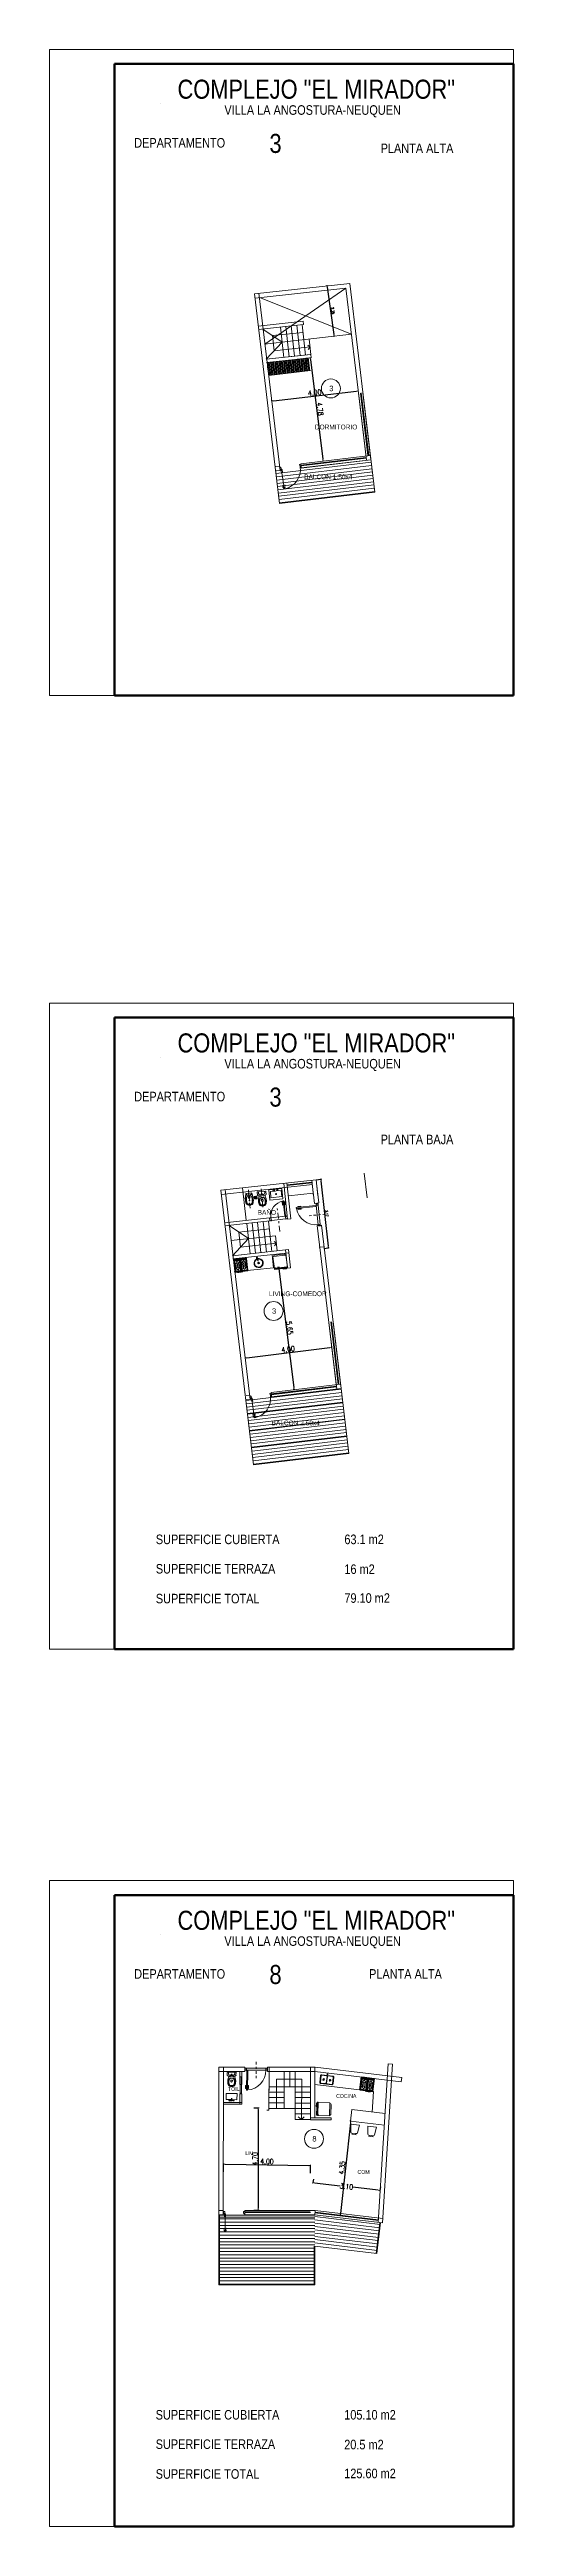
# Model space of a CAD drawing. Header units: millimetres. Extents: x 4525 to 9082, y 179 to 563.
# Drawn here: x 5241 to 5262.3, y 448.9 to 562.7 of the extents above; entities that cross this region are included whole.
import ezdxf

# ---------------------------------------------------------------- set-up
doc = ezdxf.new("R2010")
doc.units = ezdxf.units.MM
doc.header["$LTSCALE"] = 100
doc.linetypes.add('ACAD_ISO04W100', pattern=[30, 24, -3, 0, -3])
doc.linetypes.add('DASHDOT2', pattern=[0.5, 0.25, -0.125, 0, -0.125])
doc.layers.get('DEFPOINTS').update_dxf_attribs({"lineweight": 5})
for name, color, linetype, lineweight in [('000-Ejes', 251, 'ACAD_ISO04W100', 5), ('003-Equipamiento', 251, 'Continuous', 9), ('003-Mesada', 31, 'Continuous', 25), ('004-Carpinterias', 1, 'Continuous', 18), ('004-Carpinterias Puertas', 1, 'Continuous', 13), ('005-Sanitarios', 1, 'Continuous', 18), ('006-Cotas parciales', 7, 'Continuous', 5), ('A01-Barrido', 250, 'Continuous', 5), ('A01-Carpinterias', 1, 'Continuous', 18), ('E02-Columnas texto', 1, 'Continuous', 9), ('EQ-cocinas', 24, 'Continuous', 18), ('HATCH MUROS', 251, 'Continuous', 9), ('LINEA', 8, 'Continuous', 5), ('SANIT', 12, 'Continuous', 13), ('SANIT-INT', 11, 'Continuous', 5)]:
    doc.layers.add(name, color=color, linetype=linetype, lineweight=lineweight)
doc.layers.add('CONT-MNR', color=47, linetype='Continuous')
doc.styles.add('AREAL', font='ARIALN.TTF')
doc.styles.add('COTAS', font='ROMANS.shx', dxfattribs={"width": 0.7})
doc.dimstyles.new('COTA40', dxfattribs={"dimscale": 0.4, "dimtxt": 0.3, "dimasz": 0.2, "dimexe": 0, "dimexo": 0, "dimgap": 0.09, "dimtad": 1, "dimzin": 0, "dimdsep": 46, "dimtxsty": 'COTAS', "dimblk1": 'COTA_N', "dimblk2": 'COTA_N', "dimsah": 1, "dimcen": 0.1, "dimclrd": 1, "dimclre": 8, "dimclrt": 5, "dimaunit": 1, "dimadec": 3, "dimazin": 0, "dimtfac": 1, "dimtix": 1, "dimtmove": 2, "dimatfit": 3, "dimldrblk": 'COTA_N', "dimfxl": 0, "dimtolj": 1, "dimtzin": 0, "dimarcsym": 0})

msp = doc.modelspace()

# ---------------------------------------------------------------- texts
at = {"style": 'AREAL'}
for s, height, p in [('COMPLEJO "EL MIRADOR"', 0.875, (5246.844, 560.422, -2.75)), ('VILLA LA ANGOSTURA-NEUQUEN', 0.4375, (5248.996, 559.685, -1.375)), ('3', 0.875, (5251.065, 557.932, -2.75)), ('DEPARTAMENTO ', 0.4375, (5244.855, 558.177, -1.375)), ('PLANTA ALTA', 0.4375, (5256.169, 557.925, -1.375)), ('3', 0.25, (5253.811, 546.99, -1.1)), ('DORMITORIO', 0.2188, (5253.148, 545.233, -0.688)), ('BALCON 1.50x4', 0.21875, (5252.658, 542.944, 1.231)), ('COMPLEJO "EL MIRADOR"', 0.875, (5246.844, 516.613, -2.75)), ('VILLA LA ANGOSTURA-NEUQUEN', 0.4375, (5248.996, 515.877, -1.375)), ('DEPARTAMENTO ', 0.4375, (5244.855, 514.368, -1.375)), ('3', 0.875, (5251.065, 514.124, -2.75)), ('PLANTA BAJA', 0.4375, (5256.169, 512.397, -1.375)), ('BAÑO', 0.2188, (5250.523, 509.155, -0.687)), ('LIVING-COMEDOR', 0.21875, (5251.044, 505.419, -0.687)), ('3', 0.25, (5251.182, 504.612, -3.019)), ('BALCON 2.50x4', 0.21875, (5251.163, 499.485, -0.688)), ('SUPERFICIE CUBIERTA', 0.4375, (5245.848, 494.028, -1.375)), ('63.1 m2', 0.4375, (5254.506, 494.028, -1.375)), ('SUPERFICIE TERRAZA', 0.4375, (5245.848, 492.677, -1.375)), ('16 m2', 0.4375, (5254.506, 492.658, -1.375)), ('SUPERFICIE TOTAL', 0.4375, (5245.848, 491.307, -1.375)), ('79.10 m2', 0.4375, (5254.506, 491.332, -1.375)), ('COMPLEJO "EL MIRADOR"', 0.875, (5246.844, 476.311, -2.75)), ('VILLA LA ANGOSTURA-NEUQUEN', 0.4375, (5248.996, 475.575, -1.375)), ('DEPARTAMENTO ', 0.4375, (5244.855, 474.066, -1.375)), ('8', 0.875, (5251.065, 473.822, -2.75)), ('PLANTA ALTA', 0.4375, (5255.64, 474.066, -1.375)), ('TOIL', 0.175, (5249.163, 468.913, -0.77)), ('COCINA', 0.175, (5254.126, 468.589, 1.149)), ('8', 0.25, (5253.036, 466.587, -1.1)), ('LIV', 0.175, (5249.96, 465.962, -0.77)), ('COM', 0.175, (5255.107, 465.102, -0.77)), ('SUPERFICIE CUBIERTA', 0.4375, (5245.841, 453.816, -1.375)), ('105.10 m2', 0.4375, (5254.498, 453.816, -1.375)), ('SUPERFICIE TERRAZA', 0.4375, (5245.841, 452.465, -1.375)), ('20.5 m2', 0.4375, (5254.498, 452.447, -1.375)), ('SUPERFICIE TOTAL', 0.4375, (5245.841, 451.096, -1.375)), ('125.60 m2', 0.4375, (5254.498, 451.121, -1.375))]:
    msp.add_text(s, height=height, dxfattribs=at).set_placement(p)

# ---------------------------------------------------------------- blocks, each defined once
blk = doc.blocks.new('COTA_N')
for p, q in [((-1, 0), (0, 0)), ((0, 0.5), (0, -0.5))]:
    blk.add_line(p, q)
at = {"const_width": 0.065}
blk.add_lwpolyline([(0.1, 0.1), (0.3, 0.3), (0, 0), (-0.1, -0.1), (-0.3, -0.3)], dxfattribs=at)
blk = doc.blocks.new('*D649')
at = {"layer": '006-Cotas parciales', "color": 8, "lineweight": -2, "ltscale": 100}
for p, q in [((5248.95, 465.19), (5248.95, 465.54)), ((5252.95, 465.14), (5252.95, 465.48))]:
    blk.add_line(p, q, dxfattribs=at)
at = {"layer": '006-Cotas parciales', "color": 1, "lineweight": -2, "ltscale": 100}
blk.add_line((5249.03, 465.54), (5252.87, 465.49), dxfattribs=at)
at = {"layer": 'DEFPOINTS', "color": 0, "ltscale": 100}
for p in [(5252.95, 465.48), (5248.95, 465.19), (5252.95, 465.14)]:
    blk.add_point(p, dxfattribs=at)
at = {"layer": '006-Cotas parciales', "color": 1, "lineweight": -2, "ltscale": 100, "xscale": 0.08000000000000002, "yscale": 0.08000000000000002, "zscale": 0.08000000000000002}
for p, rotation in [((5248.95, 465.54), 179.2243862951186), ((5252.95, 465.48), 359.2243862951186)]:
    blk.add_blockref('COTA_N', p, dxfattribs=dict(at, rotation=rotation))
at = {"layer": '006-Cotas parciales', "color": 5, "ltscale": 100, "insert": (5250.95, 465.67), "char_height": 0.12, "attachment_point": 5, "rotation": 359.2244, "style": 'COTAS'}
blk.add_mtext('\\A1;{\\H2x;4.00}', dxfattribs=at)
blk = doc.blocks.new('*D650')
at = {"layer": '006-Cotas parciales', "color": 8, "lineweight": -2, "ltscale": 100}
for p, q in [((5250.35, 468.14), (5250.55, 468.14)), ((5250.35, 463.44), (5250.55, 463.44))]:
    blk.add_line(p, q, dxfattribs=at)
at = {"layer": '006-Cotas parciales', "color": 1, "lineweight": -2, "ltscale": 100}
blk.add_line((5250.55, 468.06), (5250.55, 463.52), dxfattribs=at)
at = {"layer": 'DEFPOINTS', "color": 0, "ltscale": 100}
for p in [(5250.35, 468.14), (5250.35, 463.44), (5250.55, 463.44)]:
    blk.add_point(p, dxfattribs=at)
at = {"layer": '006-Cotas parciales', "color": 1, "lineweight": -2, "ltscale": 100, "xscale": 0.08000000000000002, "yscale": 0.08000000000000002, "zscale": 0.08000000000000002}
for p, rotation in [((5250.55, 468.14), 89.99190464222755), ((5250.55, 463.44), 269.9919046422276)]:
    blk.add_blockref('COTA_N', p, dxfattribs=dict(at, rotation=rotation))
at = {"layer": '006-Cotas parciales', "color": 5, "ltscale": 100, "insert": (5250.4, 465.79), "char_height": 0.12, "attachment_point": 5, "rotation": 89.9919, "style": 'COTAS'}
blk.add_mtext('\\A1;{\\H2x;4.70}', dxfattribs=at)
blk = doc.blocks.new('Anaf1')
at = {"layer": 'SANIT', "linetype": 'ByBlock'}
for p, q in [((-0.29, 0), (0.3, 0)), ((-0.29, -0.05), (-0.29, 0)), ((0.3, 0), (0.3, -0.62)), ((-0.29, -0.05), (-0.29, -0.62)), ((-0.29, -0.33), (-0.29, -0.09)), ((-0.29, -0.33), (-0.29, -0.57)), ((-0.29, -0.62), (-0.29, -0.62)), ((-0.03, -0.62), (-0.29, -0.62)), ((-0.27, -0.07), (-0.15, -0.07)), ((-0.27, -0.59), (-0.15, -0.59)), ((-0.03, -0.07), (-0.15, -0.07)), ((-0.03, -0.59), (-0.15, -0.59)), ((-0.03, -0.62), (-0.03, -0.64)), ((-0.03, -0.64), (0, -0.64)), ((-0.01, -0.33), (-0.01, -0.09)), ((-0.01, -0.33), (-0.01, -0.57)), ((0, -0.64), (0, -0.62)), ((0.03, -0.62), (0, -0.62)), ((0.01, -0.33), (0.01, -0.09)), ((0.01, -0.33), (0.01, -0.57)), ((0.03, -0.07), (0.15, -0.07)), ((0.03, -0.59), (0.15, -0.59)), ((0.03, -0.62), (0.03, -0.64)), ((0.03, -0.64), (0.06, -0.64)), ((0.06, -0.64), (0.06, -0.62)), ((0.09, -0.62), (0.06, -0.62)), ((0.09, -0.62), (0.09, -0.64)), ((0.09, -0.64), (0.13, -0.64)), ((0.13, -0.64), (0.13, -0.62)), ((0.15, -0.62), (0.13, -0.62)), ((0.27, -0.07), (0.15, -0.07)), ((0.27, -0.59), (0.15, -0.59)), ((0.15, -0.62), (0.15, -0.64)), ((0.15, -0.64), (0.19, -0.64)), ((0.3, -0.62), (0.19, -0.62)), ((0.19, -0.64), (0.19, -0.62)), ((0.29, -0.33), (0.29, -0.09)), ((0.29, -0.33), (0.29, -0.57))]:
    blk.add_line(p, q, dxfattribs=at)
for centre in [(-0.15, -0.2), (-0.15, -0.46), (0.15, -0.2), (0.15, -0.46)]:
    blk.add_circle(centre, 0.046, dxfattribs=at)
for centre, start, end in [((-0.27, -0.09), 90, 180), ((-0.27, -0.57), 180, 270), ((-0.03, -0.09), 0, 90), ((-0.03, -0.57), 270, 0), ((0.03, -0.09), 90, 180), ((0.03, -0.57), 180, 270), ((0.27, -0.09), 0, 90), ((0.27, -0.57), 270, 0)]:
    blk.add_arc(centre, 0.02, start, end, dxfattribs=at)
at = {"layer": 'SANIT-INT'}
for p, q in [((-0.29, -0.03), (0.3, -0.03)), ((-0.29, -0.05), (0.3, -0.05)), ((-0.29, -0.2), (-0.19, -0.2)), ((-0.29, -0.46), (-0.19, -0.46)), ((0.3, -0.62), (-0.29, -0.62)), ((-0.26, -0.33), (-0.26, -0.12)), ((-0.26, -0.33), (-0.26, -0.55)), ((-0.24, -0.1), (-0.15, -0.1)), ((-0.24, -0.57), (-0.15, -0.57)), ((-0.21, -0.2), (-0.21, -0.46)), ((-0.15, -0.07), (-0.15, -0.16)), ((-0.06, -0.1), (-0.15, -0.1)), ((-0.15, -0.24), (-0.15, -0.33)), ((-0.15, -0.42), (-0.15, -0.33)), ((-0.15, -0.59), (-0.15, -0.5)), ((-0.06, -0.57), (-0.15, -0.57)), ((-0.01, -0.2), (-0.11, -0.2)), ((-0.01, -0.46), (-0.11, -0.46)), ((-0.1, -0.2), (-0.1, -0.46)), ((-0.04, -0.33), (-0.04, -0.12)), ((-0.04, -0.33), (-0.04, -0.55)), ((0, -0.62), (-0.03, -0.62)), ((0.01, -0.2), (0.11, -0.2)), ((0.01, -0.46), (0.11, -0.46)), ((0.06, -0.62), (0.03, -0.62)), ((0.04, -0.33), (0.04, -0.12)), ((0.04, -0.33), (0.04, -0.55)), ((0.06, -0.1), (0.15, -0.1)), ((0.06, -0.57), (0.15, -0.57)), ((0.13, -0.62), (0.09, -0.62)), ((0.1, -0.2), (0.1, -0.46)), ((0.15, -0.07), (0.15, -0.16)), ((0.24, -0.1), (0.15, -0.1)), ((0.15, -0.24), (0.15, -0.33)), ((0.15, -0.42), (0.15, -0.33)), ((0.15, -0.59), (0.15, -0.5)), ((0.24, -0.57), (0.15, -0.57)), ((0.19, -0.62), (0.15, -0.62)), ((0.29, -0.2), (0.19, -0.2)), ((0.29, -0.46), (0.19, -0.46)), ((0.21, -0.2), (0.21, -0.46)), ((0.26, -0.33), (0.26, -0.12)), ((0.26, -0.33), (0.26, -0.55))]:
    blk.add_line(p, q, dxfattribs=at)
for centre, radius, start, end in [((-0.24, -0.12), 0.02, 90, 180), ((-0.24, -0.55), 0.02, 180, 270), ((-0.15, -0.2), 0.055, 0, 180), ((-0.15, -0.46), 0.055, 180, 0), ((-0.06, -0.12), 0.02, 0, 90), ((-0.06, -0.55), 0.02, 270, 0), ((0.06, -0.12), 0.02, 90, 180), ((0.06, -0.55), 0.02, 180, 270), ((0.15, -0.2), 0.055, 0, 180), ((0.15, -0.46), 0.055, 180, 0), ((0.24, -0.12), 0.0209, 2.4007, 90.3937), ((0.24, -0.55), 0.0209, 269.6063, 357.5993)]:
    blk.add_arc(centre, radius, start, end, dxfattribs=at)
blk = doc.blocks.new('MI PILETA 104EC')
at = {"layer": 'SANIT'}
for points in [[(-0.01, 0.1), (-0.01, 0.41, 0.414214), (-0.04, 0.44), (-0.25, 0.44, 0.414214), (-0.28, 0.41), (-0.28, 0.1, 0.414214), (-0.25, 0.07), (-0.04, 0.07, 0.414214)], [(0.04, 0.44), (0.25, 0.44, -0.414214), (0.28, 0.41), (0.28, 0.1, -0.414214), (0.25, 0.07), (0.04, 0.07, -0.414214), (0.01, 0.1), (0.01, 0.41, -0.414214)]]:
    blk.add_lwpolyline(points, format="xyb", close=True, dxfattribs=at)
at = {"layer": 'SANIT-INT'}
blk.add_lwpolyline([(0.31, 0.1), (0.31, 0.41, 0.414214), (0.25, 0.46), (-0.25, 0.46, 0.414214), (-0.31, 0.41), (-0.31, 0.1, 0.414214), (-0.25, 0.05), (0.25, 0.05, 0.414214)], format="xyb", close=True, dxfattribs=at)
for centre, radius in [((-0.15, 0.26), 0.041), ((-0.15, 0.26), 0.029), ((0, 0), 0.017), ((0.15, 0.26), 0.041), ((0.15, 0.26), 0.029)]:
    blk.add_circle(centre, radius, dxfattribs=at)
blk = doc.blocks.new('Hela1')
at = {"layer": 'SANIT'}
for p, q in [((-0.22, 0), (0.22, 0)), ((-0.3, -0.61), (-0.3, -0.06)), ((-0.3, -0.06), (-0.27, -0.06)), ((-0.3, -0.61), (-0.29, -0.61)), ((-0.29, -0.63), (-0.3, -0.63)), ((-0.3, -0.63), (-0.3, -0.66)), ((-0.255, -0.66), (-0.3, -0.66)), ((-0.29, -0.61), (-0.29, -0.63)), ((-0.27, -0.06), (-0.27, -0.05)), ((-0.27, -0.06), (0.27, -0.06)), ((-0.255, -0.69), (-0.255, -0.66)), ((-0.255, -0.69), (-0.105, -0.69)), ((-0.105, -0.69), (-0.105, -0.66)), ((0.3, -0.66), (-0.105, -0.66)), ((0.27, -0.05), (0.27, -0.06)), ((0.27, -0.06), (0.3, -0.06)), ((0.29, -0.61), (0.29, -0.63)), ((0.29, -0.61), (0.3, -0.61)), ((0.3, -0.63), (0.29, -0.63)), ((0.3, -0.06), (0.3, -0.61)), ((0.3, -0.63), (0.3, -0.66))]:
    blk.add_line(p, q, dxfattribs=at)
for centre, start, end in [((-0.22, -0.05), 90, 180), ((0.22, -0.05), 0, 90)]:
    blk.add_arc(centre, 0.05, start, end, dxfattribs=at)
at = {"layer": 'SANIT-INT'}
for p, q in [((-0.29, -0.61), (0.24, -0.61)), ((-0.29, -0.63), (0.26, -0.63)), ((-0.255, -0.66), (-0.105, -0.66)), ((0.24, -0.61), (0.24, -0.585)), ((0.24, -0.585), (0.29, -0.585)), ((0.29, -0.66), (0.24, -0.61)), ((0.29, -0.585), (0.29, -0.61)), ((0.29, -0.63), (0.29, -0.66))]:
    blk.add_line(p, q, dxfattribs=at)
blk = doc.blocks.new('INOD-MONACO-AP-PLANTA-CON-DPTO')
at = {"layer": 'SANIT'}
for p, q in [((-0.19, 0), (0.19, 0)), ((-0.2, -0.02), (-0.2, -0.14)), ((-0.17, -0.17), (-0.2, -0.16)), ((-0.13, -0.18), (-0.16, -0.27)), ((0.13, -0.18), (0.15, -0.27)), ((0.17, -0.17), (0.2, -0.16)), ((0.2, -0.02), (0.2, -0.14))]:
    blk.add_line(p, q, dxfattribs=at)
for points in [[(-0.1, -0.3, 0.02892), (-0.11, -0.31, 0.156998), (-0.13, -0.49, 0.072829), (-0.1, -0.59, 0.204333), (-0.08, -0.61, 0.080392), (0, -0.62)], [(-0.12, -0.61, 0.122968), (-0.09, -0.63, 0.092568), (0, -0.65, 0.093376)], [(0, -0.27, 0.121524), (-0.09, -0.29, 0.060693)], [(0, -0.27, -0.121524), (0.08, -0.29, -0.060693)], [(0.1, -0.3, -0.02892), (0.11, -0.31, -0.156998), (0.13, -0.49, -0.072829), (0.1, -0.59, -0.204333), (0.08, -0.61, -0.080392), (0, -0.62)], [(0.12, -0.61, -0.122968), (0.09, -0.63, -0.092568), (0, -0.65, -0.093376)]]:
    blk.add_lwpolyline(points, format="xyb", dxfattribs=at)
for centre, radius, start, end in [((-0.19, -0.02), 0.0168, 83.451, 131.9108), ((0.19, -0.02), 0.0168, 48.0892, 96.549), ((-0.19, -0.02), 0.017, 140.4696, 180), ((-0.19, -0.14), 0.017, 180, 235.4915), ((0.11, -0.42), 0.285, 170.2891, 184.611), ((0.24, -0.41), 0.422, 184.3014, 206.071), ((0, 0.94), 1.13, 261.4564, 278.5436), ((-0.16, -0.16), 0.017, 235.4915, 261.4564), ((0.41, -0.42), 0.583, 165.0356, 174.6982), ((-0.03, -0.54), 0.123, 207.5391, 216.6672), ((-0.06, -0.34), 0.0558, 115.8294, 139.7492), ((0.06, -0.34), 0.0558, 40.2508, 64.1706), ((0.02, -0.54), 0.123, 323.3328, 332.4609), ((-0.25, -0.41), 0.422, 333.929, 356.9789), ((-0.41, -0.42), 0.583, 5.3018, 14.9644), ((0.16, -0.16), 0.017, 278.5436, 304.5085), ((-0.11, -0.42), 0.285, 357.2885, 9.7109), ((0.19, -0.02), 0.017, 0, 39.5304), ((0.19, -0.14), 0.017, 304.5085, 0)]:
    blk.add_arc(centre, radius, start, end, dxfattribs=at)
at = {"layer": 'SANIT-INT'}
for p, q in [((-0.14, 0), (-0.14, -0.07)), ((0.14, 0), (0.14, -0.07)), ((0, -0.37), (-0.03, -0.37)), ((0, -0.37), (0.04, -0.37))]:
    blk.add_line(p, q, dxfattribs=at)
for points in [[(-0.16, -0.27, 0.058031), (-0.19, -0.43, 0.099768), (-0.14, -0.61, 0.155256), (-0.1, -0.65, 0.093906), (0, -0.66, 0.093906)], [(0, -0.28, 0.08742), (-0.06, -0.29, 0.121524)], [(0.15, -0.27, -0.058031), (0.18, -0.43, -0.099768), (0.14, -0.61, -0.155256), (0.09, -0.65, -0.093906), (0, -0.66, -0.093906)], [(0, -0.28, -0.08742), (0.06, -0.29, -0.121524)]]:
    blk.add_lwpolyline(points, format="xyb", dxfattribs=at)
for centre, radius in [((-0.08, -0.22), 0.00743), ((0, -0.11), 0.02), ((0.08, -0.22), 0.00743)]:
    blk.add_circle(centre, radius, dxfattribs=at)
for centre, radius, start, end in [((-0.07, -0.07), 0.07, 180, 265.7397), ((0.16, -0.45), 0.293, 156.8405, 172.9203), ((0.22, -0.44), 0.35, 174.9532, 203.9732), ((-0.04, -0.36), 0.0764, 108.7508, 160.6658), ((-0.07, -0.57), 0.0321, 203.9732, 250.1669), ((0, 0.94), 1.08, 265.7397, 274.2603), ((0, -0.36), 0.255, 250.1669, 268.5519), ((0.15, -0.37), 0.191, 179.8282, 196.8593), ((-0.03, -0.37), 0.005, 91.9734, 179.8282), ((-0.02, -0.43), 0.0118, 196.8593, 200.5908), ((0, -0.42), 0.0346, 200.5908, 269.6445), ((0, -0.42), 0.0346, 270.3555, 339.4092), ((-0.01, -0.36), 0.255, 271.4481, 289.8331), ((-0.15, -0.37), 0.191, 343.1407, 0.1718), ((0.02, -0.43), 0.0118, 339.4092, 343.1407), ((0.04, -0.37), 0.005, 0.1718, 88.0266), ((0.03, -0.36), 0.0764, 19.3342, 71.2492), ((0.07, -0.07), 0.07, 274.2603, 0), ((0.07, -0.57), 0.0321, 289.8331, 336.0268), ((-0.17, -0.45), 0.293, 7.0797, 23.1595), ((-0.22, -0.44), 0.35, 336.0268, 5.0468)]:
    blk.add_arc(centre, radius, start, end, dxfattribs=at)
blk = doc.blocks.new('*D651')
at = {"layer": '006-Cotas parciales', "color": 251, "lineweight": -2}
for p, q in [((5253.08, 464.86), (5253.06, 464.7)), ((5256.16, 464.51), (5256.14, 464.34))]:
    blk.add_line(p, q, dxfattribs=at)
at = {"layer": '006-Cotas parciales', "color": 1, "lineweight": -2}
for p, q in [((5253.14, 464.69), (5254.31, 464.55)), ((5256.06, 464.35), (5254.89, 464.49))]:
    blk.add_line(p, q, dxfattribs=at)
at = {"layer": 'DEFPOINTS', "color": 0}
for p in [(5253.08, 464.86), (5256.14, 464.34), (5256.16, 464.51)]:
    blk.add_point(p, dxfattribs=at)
at = {"layer": '006-Cotas parciales', "color": 1, "lineweight": -2, "xscale": 0.08000000000000002, "yscale": 0.08000000000000002, "zscale": 0.08000000000000002}
for p, rotation in [((5253.06, 464.7), 173.4718368102458), ((5256.14, 464.34), 353.4718368102457)]:
    blk.add_blockref('COTA_N', p, dxfattribs=dict(at, rotation=rotation))
at = {"layer": '006-Cotas parciales', "color": 5, "insert": (5254.6, 464.52), "char_height": 0.12, "attachment_point": 5, "rotation": 353.4718, "style": 'COTAS'}
blk.add_mtext('\\A1;{\\H2x;3.10}', dxfattribs=at)
blk = doc.blocks.new('PUERTA 1.04 0.90 PT')
at = {"layer": '000-Ejes', "linetype": 'DASHDOT2', "ltscale": 0.005}
blk.add_line((804.58, 1061.02), (803.74, 1061.02), dxfattribs=at)
at = {"layer": '004-Carpinterias', "color": 1, "linetype": 'Continuous'}
for p, q in [((803.27, 1060.61), (803.27, 1060.59)), ((803.28, 1060.61), (803.27, 1060.61)), ((803.27, 1060.61), (803.27, 1060.59)), ((803.28, 1060.63), (803.28, 1060.61)), ((803.33, 1060.63), (803.33, 1060.64)), ((803.38, 1060.64), (803.33, 1060.64)), ((803.33, 1060.59), (803.33, 1060.58)), ((803.38, 1060.58), (803.33, 1060.58)), ((803.49, 1060.68), (803.35, 1060.68)), ((803.35, 1060.66), (803.35, 1060.68)), ((803.49, 1060.66), (803.35, 1060.66)), ((803.35, 1060.56), (803.35, 1060.54)), ((803.49, 1060.56), (803.35, 1060.56)), ((803.49, 1060.54), (803.35, 1060.54)), ((803.38, 1060.63), (803.38, 1060.64)), ((803.38, 1060.59), (803.38, 1060.58)), ((803.49, 1060.66), (803.49, 1060.68)), ((803.49, 1060.56), (803.49, 1060.54))]:
    blk.add_line(p, q, dxfattribs=at)
at = {"layer": '004-Carpinterias', "linetype": 'Continuous'}
for p, q in [((803.27, 1060.59), (804.18, 1060.59)), ((804.18, 1060.63), (803.28, 1060.63))]:
    blk.add_line(p, q, dxfattribs=at)
at = {"layer": '004-Carpinterias', "ltscale": 0.01, "const_width": 0.02}
for points in [[(803.49, 1060.67), (803.35, 1060.67)], [(803.49, 1060.55), (803.35, 1060.55)]]:
    blk.add_lwpolyline(points, dxfattribs=at)
at = {"layer": 'A01-Barrido', "linetype": 'Continuous'}
for p, q in [((804.2, 1061.47), (804.2, 1060.57)), ((804.29, 1060.58), (804.29, 1061.46))]:
    blk.add_line(p, q, dxfattribs=at)
for points in [[(804.18, 1060.58), (804.18, 1060.61), (804.19, 1060.61), (804.19, 1060.58)], [(804.19, 1060.57), (804.23, 1060.57), (804.23, 1060.57), (804.19, 1060.57)]]:
    blk.add_lwpolyline(points, dxfattribs=at)
blk.add_circle((804.19, 1060.57), 0.0075, dxfattribs=at)
blk.add_arc((804.18, 1060.57), 0.898, 88.7484, 176.2981, dxfattribs=at)
at = {"layer": 'A01-Carpinterias', "linetype": 'Continuous'}
for p, q in [((804.18, 1060.59), (804.18, 1060.63)), ((804.2, 1061.47), (804.2, 1061.53)), ((804.2, 1061.53), (804.22, 1061.53)), ((804.24, 1061.47), (804.2, 1061.47)), ((804.2, 1060.57), (804.2, 1060.55)), ((804.24, 1060.57), (804.2, 1060.57)), ((804.2, 1060.55), (804.2, 1060.51)), ((804.2, 1060.55), (804.2, 1060.55)), ((804.2, 1060.51), (804.21, 1060.51)), ((804.2, 1060.51), (804.22, 1060.51)), ((804.22, 1061.53), (804.27, 1061.53)), ((804.22, 1061.53), (804.22, 1061.53)), ((804.22, 1060.51), (804.22, 1060.51)), ((804.22, 1060.51), (804.27, 1060.51)), ((804.24, 1061.46), (804.24, 1061.47)), ((804.24, 1061.46), (804.29, 1061.46)), ((804.24, 1060.58), (804.29, 1060.58)), ((804.24, 1060.58), (804.24, 1060.57)), ((804.27, 1061.53), (804.27, 1061.53)), ((804.27, 1061.53), (804.29, 1061.53)), ((804.27, 1060.51), (804.27, 1060.51)), ((804.27, 1060.51), (804.29, 1060.51)), ((804.29, 1060.51), (804.28, 1060.51)), ((804.29, 1061.53), (804.29, 1061.46)), ((804.29, 1061.53), (804.29, 1061.53)), ((804.29, 1060.51), (804.29, 1060.58))]:
    blk.add_line(p, q, dxfattribs=at)
blk = doc.blocks.new('*D652')
at = {"layer": '006-Cotas parciales', "color": 1, "lineweight": -2, "ltscale": 100}
blk.add_line((5254.78, 467.45), (5254.33, 463.28), dxfattribs=at)
at = {"layer": 'DEFPOINTS', "color": 0, "ltscale": 100}
for p in [(5254.79, 467.53), (5254.32, 463.21), (5254.32, 463.21)]:
    blk.add_point(p, dxfattribs=at)
at = {"layer": '006-Cotas parciales', "color": 1, "lineweight": -2, "ltscale": 100, "xscale": 0.08000000000000002, "yscale": 0.08000000000000002, "zscale": 0.08000000000000002}
for p, rotation in [((5254.79, 467.53), 83.75886672772307), ((5254.32, 463.21), 263.758866727723)]:
    blk.add_blockref('COTA_N', p, dxfattribs=dict(at, rotation=rotation))
at = {"layer": '006-Cotas parciales', "color": 5, "ltscale": 100, "insert": (5254.4, 465.38), "char_height": 0.12, "attachment_point": 5, "rotation": 83.7589, "style": 'COTAS'}
blk.add_mtext('\\A1;{\\H2x;4.35}', dxfattribs=at)
blk = doc.blocks.new('BIDE-MONACO-PLANTA')
at = {"layer": 'SANIT'}
blk.add_line((-0.11, 0), (0.11, 0), dxfattribs=at)
for points in [[(-0.14, -0.48), (-0.14, -0.47), (-0.14, -0.47), (-0.14, -0.47), (-0.14, -0.47), (-0.15, -0.46), (-0.15, -0.46), (-0.15, -0.46), (-0.15, -0.45), (-0.15, -0.45), (-0.15, -0.45), (-0.15, -0.44), (-0.15, -0.44), (-0.15, -0.44), (-0.15, -0.43), (-0.15, -0.43), (-0.15, -0.43), (-0.16, -0.42), (-0.16, -0.42), (-0.16, -0.42), (-0.16, -0.41), (-0.16, -0.41), (-0.16, -0.41), (-0.16, -0.4), (-0.16, -0.4), (-0.16, -0.4), (-0.16, -0.39), (-0.16, -0.39), (-0.16, -0.39), (-0.17, -0.38), (-0.17, -0.38), (-0.17, -0.38), (-0.17, -0.37), (-0.17, -0.37), (-0.17, -0.37), (-0.17, -0.37), (-0.17, -0.36), (-0.17, -0.36), (-0.17, -0.36), (-0.17, -0.35), (-0.17, -0.35), (-0.17, -0.35), (-0.17, -0.34)], [(0, -0.54), (-0.04, -0.54), (-0.05, -0.54), (-0.05, -0.54), (-0.05, -0.54), (-0.06, -0.54)], [(0, -0.54), (0.04, -0.54), (0.05, -0.54), (0.05, -0.54), (0.05, -0.54), (0.06, -0.54)], [(0, -0.54), (0, -0.54)], [(0, -0.54), (0, -0.54)], [(0.14, -0.48), (0.14, -0.47), (0.14, -0.47), (0.14, -0.47), (0.14, -0.47), (0.14, -0.46), (0.15, -0.46), (0.15, -0.46), (0.15, -0.45), (0.15, -0.45), (0.15, -0.45), (0.15, -0.44), (0.15, -0.44), (0.15, -0.44), (0.15, -0.43), (0.15, -0.43), (0.15, -0.43), (0.16, -0.42), (0.16, -0.42), (0.16, -0.42), (0.16, -0.41), (0.16, -0.41), (0.16, -0.41), (0.16, -0.4), (0.16, -0.4), (0.16, -0.4), (0.16, -0.39), (0.16, -0.39), (0.16, -0.39), (0.16, -0.38), (0.17, -0.38), (0.17, -0.38), (0.17, -0.37), (0.17, -0.37), (0.17, -0.37), (0.17, -0.37), (0.17, -0.36), (0.17, -0.36), (0.17, -0.36), (0.17, -0.35), (0.17, -0.35), (0.17, -0.35), (0.17, -0.34)]]:
    blk.add_lwpolyline(points, dxfattribs=at)
for centre, radius, start, end in [((-0.11, -0.03), 0.0267, 89.9746, 160.7192), ((0.64, -0.29), 0.82, 160.7445, 172.7215), ((1.19, -0.23), 1.36, 179.1204, 182.2097), ((1.19, -0.22), 1.36, 182.5037, 185.1806), ((-0.02, -0.43), 0.126, 201.0557, 217.1205), ((-0.06, -0.45), 0.0844, 219.519, 265.0728), ((-0.05, -0.41), 0.131, 263.6264, 267.3039), ((0.06, -0.45), 0.0844, 274.9018, 320.4556), ((0.05, -0.41), 0.131, 272.6707, 276.3482), ((0.11, -0.03), 0.0267, 19.2555, 90), ((0.02, -0.43), 0.126, 322.8542, 338.9189), ((-0.64, -0.29), 0.82, 7.2785, 19.2555), ((-1.19, -0.22), 1.36, 354.7941, 357.4709), ((-0.99, -0.22), 1.16, 357.2424, 1.9588)]:
    blk.add_arc(centre, radius, start, end, dxfattribs=at)
at = {"layer": 'SANIT-INT'}
for points in [[(-0.13, -0.25), (-0.13, -0.28), (-0.13, -0.28), (-0.13, -0.28), (-0.13, -0.29), (-0.13, -0.29), (-0.13, -0.29), (-0.13, -0.29), (-0.13, -0.29), (-0.14, -0.3), (-0.14, -0.3), (-0.14, -0.3), (-0.14, -0.3), (-0.14, -0.3), (-0.14, -0.31), (-0.14, -0.31), (-0.14, -0.31), (-0.14, -0.32), (-0.14, -0.32), (-0.14, -0.32), (-0.14, -0.32), (-0.14, -0.33), (-0.14, -0.33), (-0.14, -0.33), (-0.14, -0.33), (-0.14, -0.34), (-0.14, -0.34), (-0.13, -0.34), (-0.13, -0.34), (-0.13, -0.35), (-0.13, -0.35), (-0.13, -0.35), (-0.13, -0.35), (-0.13, -0.36), (-0.13, -0.36), (-0.13, -0.36), (-0.13, -0.36), (-0.13, -0.37), (-0.13, -0.37), (-0.13, -0.37), (-0.13, -0.38), (-0.13, -0.38), (-0.13, -0.38), (-0.13, -0.38), (-0.13, -0.39), (-0.13, -0.39), (-0.13, -0.39), (-0.13, -0.39), (-0.13, -0.4), (-0.13, -0.4), (-0.13, -0.4), (-0.13, -0.4), (-0.13, -0.41), (-0.13, -0.41), (-0.13, -0.41), (-0.13, -0.41), (-0.13, -0.42), (-0.13, -0.42), (-0.13, -0.42), (-0.13, -0.42), (-0.12, -0.43), (-0.12, -0.43), (-0.12, -0.43), (-0.12, -0.43), (-0.12, -0.43), (-0.12, -0.44), (-0.12, -0.44), (-0.12, -0.44), (-0.12, -0.44), (-0.12, -0.44), (-0.12, -0.44), (-0.12, -0.44), (-0.12, -0.45), (-0.12, -0.45), (-0.12, -0.45), (-0.12, -0.45), (-0.12, -0.45), (-0.12, -0.45), (-0.12, -0.45), (-0.12, -0.45), (-0.12, -0.46), (-0.11, -0.46), (-0.11, -0.46), (-0.11, -0.46), (-0.11, -0.46), (-0.11, -0.46), (-0.11, -0.46), (-0.11, -0.46), (-0.11, -0.47), (-0.11, -0.47), (-0.11, -0.47), (-0.11, -0.47), (-0.11, -0.47), (-0.11, -0.47), (-0.1, -0.47), (-0.1, -0.48), (-0.1, -0.48), (-0.1, -0.48), (-0.1, -0.48), (-0.1, -0.48), (-0.1, -0.48), (-0.1, -0.48), (-0.1, -0.48), (-0.09, -0.49), (-0.09, -0.49), (-0.09, -0.49), (-0.09, -0.49), (-0.09, -0.49), (-0.08, -0.49), (-0.08, -0.49), (-0.08, -0.5), (-0.07, -0.5), (-0.07, -0.5), (-0.06, -0.5)], [(0, -0.12), (-0.01, -0.12), (-0.02, -0.12), (-0.03, -0.12), (-0.04, -0.12), (-0.05, -0.12), (-0.05, -0.13), (-0.06, -0.13), (-0.06, -0.13), (-0.06, -0.13), (-0.07, -0.13), (-0.07, -0.13), (-0.07, -0.13), (-0.07, -0.13), (-0.07, -0.13), (-0.08, -0.13), (-0.08, -0.13), (-0.08, -0.13), (-0.08, -0.13), (-0.08, -0.13), (-0.08, -0.14), (-0.08, -0.14), (-0.08, -0.14), (-0.08, -0.14), (-0.09, -0.14), (-0.09, -0.14), (-0.09, -0.14), (-0.09, -0.14), (-0.09, -0.14), (-0.09, -0.14), (-0.09, -0.14), (-0.09, -0.14), (-0.09, -0.14), (-0.09, -0.14), (-0.09, -0.14), (-0.09, -0.14), (-0.09, -0.15), (-0.09, -0.15), (-0.1, -0.15), (-0.1, -0.15), (-0.1, -0.15), (-0.1, -0.15), (-0.1, -0.15), (-0.1, -0.15), (-0.1, -0.15), (-0.1, -0.15), (-0.1, -0.16), (-0.1, -0.16), (-0.1, -0.16), (-0.1, -0.16), (-0.1, -0.16), (-0.11, -0.16), (-0.11, -0.16), (-0.11, -0.16), (-0.11, -0.17), (-0.11, -0.17), (-0.11, -0.17), (-0.11, -0.17), (-0.11, -0.17), (-0.11, -0.17), (-0.11, -0.17), (-0.11, -0.18), (-0.11, -0.18), (-0.11, -0.18), (-0.11, -0.18), (-0.11, -0.18), (-0.11, -0.18), (-0.11, -0.18), (-0.12, -0.18), (-0.12, -0.19), (-0.12, -0.19), (-0.12, -0.19), (-0.12, -0.19), (-0.12, -0.19), (-0.12, -0.2), (-0.12, -0.2), (-0.12, -0.2), (-0.12, -0.2), (-0.12, -0.21), (-0.12, -0.21), (-0.12, -0.21), (-0.12, -0.21), (-0.12, -0.22), (-0.12, -0.22), (-0.12, -0.22), (-0.12, -0.22), (-0.13, -0.23), (-0.13, -0.23), (-0.13, -0.23), (-0.13, -0.23), (-0.13, -0.24), (-0.13, -0.24), (-0.13, -0.24), (-0.13, -0.24), (-0.13, -0.25), (-0.13, -0.25), (-0.13, -0.25), (-0.13, -0.25), (-0.13, -0.26), (-0.13, -0.26), (-0.13, -0.26)], [(0, -0.55), (-0.01, -0.55), (-0.02, -0.55), (-0.02, -0.55), (-0.03, -0.55), (-0.03, -0.55), (-0.04, -0.55), (-0.04, -0.55), (-0.04, -0.55), (-0.05, -0.55), (-0.05, -0.55), (-0.05, -0.55), (-0.06, -0.55)], [(0, -0.12), (0.01, -0.12), (0.02, -0.12), (0.03, -0.12), (0.04, -0.12), (0.05, -0.12), (0.05, -0.13), (0.06, -0.13), (0.06, -0.13), (0.06, -0.13), (0.07, -0.13), (0.07, -0.13), (0.07, -0.13), (0.07, -0.13), (0.07, -0.13), (0.08, -0.13), (0.08, -0.13), (0.08, -0.13), (0.08, -0.13), (0.08, -0.13), (0.08, -0.14), (0.08, -0.14), (0.08, -0.14), (0.08, -0.14), (0.09, -0.14), (0.09, -0.14), (0.09, -0.14), (0.09, -0.14), (0.09, -0.14), (0.09, -0.14), (0.09, -0.14), (0.09, -0.14), (0.09, -0.14), (0.09, -0.14), (0.09, -0.14), (0.09, -0.14), (0.09, -0.15), (0.09, -0.15), (0.1, -0.15), (0.1, -0.15), (0.1, -0.15), (0.1, -0.15), (0.1, -0.15), (0.1, -0.15), (0.1, -0.15), (0.1, -0.15), (0.1, -0.16), (0.1, -0.16), (0.1, -0.16), (0.1, -0.16), (0.1, -0.16), (0.11, -0.16), (0.11, -0.16), (0.11, -0.16), (0.11, -0.17), (0.11, -0.17), (0.11, -0.17), (0.11, -0.17), (0.11, -0.17), (0.11, -0.17), (0.11, -0.17), (0.11, -0.18), (0.11, -0.18), (0.11, -0.18), (0.11, -0.18), (0.11, -0.18), (0.11, -0.18), (0.11, -0.18), (0.12, -0.18), (0.12, -0.19), (0.12, -0.19), (0.12, -0.19), (0.12, -0.19), (0.12, -0.19), (0.12, -0.2), (0.12, -0.2), (0.12, -0.2), (0.12, -0.2), (0.12, -0.21), (0.12, -0.21), (0.12, -0.21), (0.12, -0.21), (0.12, -0.22), (0.12, -0.22), (0.12, -0.22), (0.12, -0.22), (0.13, -0.23), (0.13, -0.23), (0.13, -0.23), (0.13, -0.23), (0.13, -0.24), (0.13, -0.24), (0.13, -0.24), (0.13, -0.24), (0.13, -0.25), (0.13, -0.25), (0.13, -0.25), (0.13, -0.25), (0.13, -0.26), (0.13, -0.26), (0.13, -0.26)], [(0, -0.55), (0.01, -0.55), (0.02, -0.55), (0.02, -0.55), (0.03, -0.55), (0.03, -0.55), (0.04, -0.55), (0.04, -0.55), (0.04, -0.55), (0.05, -0.55), (0.05, -0.55), (0.05, -0.55), (0.06, -0.55)], [(0.13, -0.25), (0.13, -0.28), (0.13, -0.28), (0.13, -0.28), (0.13, -0.29), (0.13, -0.29), (0.13, -0.29), (0.13, -0.29), (0.13, -0.29), (0.13, -0.3), (0.13, -0.3), (0.13, -0.3), (0.13, -0.3), (0.13, -0.3), (0.13, -0.31), (0.13, -0.31), (0.13, -0.31), (0.13, -0.32), (0.13, -0.32), (0.13, -0.32), (0.13, -0.32), (0.13, -0.33), (0.13, -0.33), (0.13, -0.33), (0.13, -0.33), (0.13, -0.34), (0.13, -0.34), (0.13, -0.34), (0.13, -0.34), (0.13, -0.35), (0.13, -0.35), (0.13, -0.35), (0.13, -0.35), (0.13, -0.36), (0.13, -0.36), (0.13, -0.36), (0.13, -0.36), (0.13, -0.37), (0.13, -0.37), (0.13, -0.37), (0.13, -0.38), (0.13, -0.38), (0.13, -0.38), (0.13, -0.38), (0.13, -0.39), (0.13, -0.39), (0.13, -0.39), (0.13, -0.39), (0.13, -0.4), (0.13, -0.4), (0.13, -0.4), (0.13, -0.4), (0.13, -0.41), (0.13, -0.41), (0.13, -0.41), (0.13, -0.41), (0.13, -0.42), (0.13, -0.42), (0.13, -0.42), (0.12, -0.42), (0.12, -0.43), (0.12, -0.43), (0.12, -0.43), (0.12, -0.43), (0.12, -0.43), (0.12, -0.44), (0.12, -0.44), (0.12, -0.44), (0.12, -0.44), (0.12, -0.44), (0.12, -0.44), (0.12, -0.44), (0.12, -0.45), (0.12, -0.45), (0.12, -0.45), (0.12, -0.45), (0.12, -0.45), (0.12, -0.45), (0.12, -0.45), (0.12, -0.45), (0.11, -0.46), (0.11, -0.46), (0.11, -0.46), (0.11, -0.46), (0.11, -0.46), (0.11, -0.46), (0.11, -0.46), (0.11, -0.46), (0.11, -0.47), (0.11, -0.47), (0.11, -0.47), (0.11, -0.47), (0.11, -0.47), (0.11, -0.47), (0.1, -0.47), (0.1, -0.48), (0.1, -0.48), (0.1, -0.48), (0.1, -0.48), (0.1, -0.48), (0.1, -0.48), (0.1, -0.48), (0.1, -0.48), (0.09, -0.49), (0.09, -0.49), (0.09, -0.49), (0.09, -0.49), (0.09, -0.49), (0.08, -0.49), (0.08, -0.49), (0.07, -0.5), (0.07, -0.5), (0.06, -0.5), (0.06, -0.5)]]:
    blk.add_lwpolyline(points, dxfattribs=at)
for centre, radius in [((-0.1, -0.07), 0.0182), ((0, -0.2), 0.0437), ((0, -0.05), 0.0172), ((0, -0.2), 0.0229), ((0, -0.34), 0.0151), ((0.1, -0.07), 0.0182)]:
    blk.add_circle(centre, radius, dxfattribs=at)
for centre, radius, start, end in [((-0.05, -0.46), 0.0941, 195.0663, 210.9763), ((-0.06, -0.45), 0.0938, 214.5877, 265.0728), ((0, -0.28), 0.232, 253.6948, 269.9596), ((-0.05, -0.41), 0.141, 263.6264, 267.3039), ((0, -0.28), 0.232, 270.015, 286.2798), ((0.05, -0.41), 0.141, 272.6707, 276.3482), ((0.06, -0.45), 0.0938, 274.9018, 325.387), ((-0.02, -0.43), 0.174, 331.8708, 340.547)]:
    blk.add_arc(centre, radius, start, end, dxfattribs=at)
for points in [[(-0.18, -0.18), (-0.18, -0.29), (-0.18, -0.32), (-0.18, -0.35), (-0.17, -0.38), (-0.17, -0.41), (-0.16, -0.45), (-0.15, -0.48)], [(0.18, -0.18), (0.18, -0.29), (0.18, -0.32), (0.18, -0.35), (0.17, -0.38), (0.17, -0.41), (0.16, -0.45), (0.15, -0.48)]]:
    blk.add_spline(points, degree=3, dxfattribs=at)
blk = doc.blocks.new('REJILLA')
at = {"layer": 'SANIT-INT', "linetype": 'Continuous'}
for p, q in [((-0.06, -0.06), (-0.06, 0.06)), ((-0.06, 0.06), (0.06, 0.06)), ((-0.06, -0.06), (0.06, 0.06)), ((-0.06, 0.06), (0.06, -0.06)), ((-0.05, 0.02), (-0.05, -0.02)), ((-0.03, 0.04), (-0.03, -0.04)), ((-0.02, 0.04), (-0.02, -0.04)), ((-0.01, 0.05), (-0.01, -0.05)), ((0, 0.05), (0, -0.05)), ((0.02, 0.05), (0.02, -0.05)), ((0.03, 0.04), (0.03, -0.04)), ((0.04, 0.03), (0.04, -0.03)), ((0.06, 0.06), (0.06, -0.06)), ((0.06, -0.06), (-0.06, -0.06))]:
    blk.add_line(p, q, dxfattribs=at)
for radius in [0.06, 0.05]:
    blk.add_circle((0, 0), radius, dxfattribs=at)
blk = doc.blocks.new('MONACO COMPLETO')
at = {"layer": '000-Ejes', "linetype": 'DASHDOT2', "ltscale": 0.01}
for p, q in [((-0.13, 0.59), (0.76, 0.59)), ((-0.13, 0), (0.76, 0))]:
    blk.add_line(p, q, dxfattribs=at)
at = {"layer": '004-Carpinterias', "ltscale": 0.01, "rotation": 90}
blk.add_blockref('INOD-MONACO-AP-PLANTA-CON-DPTO', (0, 0), dxfattribs=at)
at = {"layer": '005-Sanitarios', "rotation": 90}
blk.add_blockref('REJILLA', (0.25, 0.29), dxfattribs=at)
at = {"layer": 'LINEA', "ltscale": 0.01, "rotation": 90}
blk.add_blockref('BIDE-MONACO-PLANTA', (0.02, 0.59), dxfattribs=at)
blk = doc.blocks.new('PUERTA 0.70 DURLOCK')
at = {"layer": '000-Ejes', "linetype": 'DASHDOT2', "ltscale": 0.01}
blk.add_line((0.38, -0.65), (0.38, 0.41), dxfattribs=at)
at = {"layer": '004-Carpinterias', "linetype": 'Continuous'}
for p, q in [((0.01, 0.68), (-0.01, 0.68)), ((-0.01, 0.54), (-0.01, 0.68)), ((0.01, 0.54), (-0.01, 0.54)), ((0.01, 0.01), (0, 0.01)), ((0, 0), (0, 0.01)), ((0.01, 0.54), (0.01, 0.68)), ((0.03, 0.02), (0.01, 0.02)), ((0.01, 0.01), (0.01, 0.02)), ((0.04, 0.69), (0.03, 0.69)), ((0.03, 0.64), (0.03, 0.69)), ((0.04, 0.64), (0.03, 0.64)), ((0.03, -0.02), (0.03, 0.02)), ((0.08, 0.69), (0.09, 0.69)), ((0.08, 0.64), (0.09, 0.64)), ((0.09, 0.64), (0.09, 0.69)), ((0.11, 0.68), (0.13, 0.68)), ((0.11, 0.54), (0.11, 0.68)), ((0.11, 0.54), (0.13, 0.54)), ((0.13, 0.54), (0.13, 0.68)), ((0.73, 0.02), (0.75, 0.02)), ((0.73, -0.02), (0.73, 0.02)), ((0.75, 0.01), (0.75, 0.02)), ((0.75, 0.01), (0.76, 0.01)), ((0.76, 0), (0.76, 0.01)), ((0, -0.11), (0, -0.1)), ((0, -0.11), (0.01, -0.11)), ((0.01, -0.11), (0.01, -0.12)), ((0.01, -0.12), (0.05, -0.12)), ((0.05, -0.02), (0.03, -0.02)), ((0.05, -0.02), (0.05, -0.12)), ((0.71, -0.02), (0.71, -0.12)), ((0.71, -0.02), (0.73, -0.02)), ((0.75, -0.12), (0.71, -0.12)), ((0.76, -0.11), (0.75, -0.11)), ((0.75, -0.11), (0.75, -0.12)), ((0.76, -0.11), (0.76, -0.1))]:
    blk.add_line(p, q, dxfattribs=at)
at = {"layer": '004-Carpinterias', "ltscale": 0.01, "const_width": 0.02}
for points in [[(0, 0.54), (0, 0.68)], [(0.12, 0.54), (0.12, 0.68)]]:
    blk.add_lwpolyline(points, dxfattribs=at)
at = {"layer": '004-Carpinterias', "linetype": 'Continuous'}
blk.add_lwpolyline([(0.04, 0.73), (0.04, 0.03), (0.08, 0.03), (0.08, 0.73)], close=True, dxfattribs=at)
at = {"layer": 'A01-Barrido', "linetype": 'Continuous'}
for p, q in [((0.73, 0.02), (0.03, 0.02)), ((0.71, -0.11), (0.05, -0.11))]:
    blk.add_line(p, q, dxfattribs=at)
blk.add_circle((0.03, 0.03), 0.0075, dxfattribs=at)
blk.add_arc((0.02, 0.02), 0.707, 359.6656, 85.2747, dxfattribs=at)
blk = doc.blocks.new('*D593')
at = {"layer": '006-Cotas parciales', "color": 8, "lineweight": -2, "ltscale": 100}
for p, q in [((5253.21, 510.76), (5253.43, 510.79)), ((5253.56, 507.61), (5253.77, 507.64))]:
    blk.add_line(p, q, dxfattribs=at)
at = {"layer": '006-Cotas parciales', "color": 1, "lineweight": -2, "ltscale": 100}
blk.add_line((5253.43, 510.71), (5253.76, 507.72), dxfattribs=at)
at = {"layer": 'DEFPOINTS', "color": 0, "ltscale": 100}
for p in [(5253.21, 510.76), (5253.56, 507.61), (5253.77, 507.64)]:
    blk.add_point(p, dxfattribs=at)
at = {"layer": '006-Cotas parciales', "color": 1, "lineweight": -2, "ltscale": 100, "xscale": 0.08000000000000002, "yscale": 0.08000000000000002, "zscale": 0.08000000000000002}
for p, rotation in [((5253.43, 510.79), 96.24284083655499), ((5253.77, 507.64), 276.242840836555)]:
    blk.add_blockref('COTA_N', p, dxfattribs=dict(at, rotation=rotation))
at = {"layer": '006-Cotas parciales', "color": 5, "ltscale": 100, "insert": (5253.69, 509.22), "char_height": 0.12, "attachment_point": 5, "rotation": 276.2428, "style": 'COTAS'}
blk.add_mtext('\\A1;3.17', dxfattribs=at)
blk = doc.blocks.new('*D594')
at = {"layer": '006-Cotas parciales', "color": 1, "lineweight": -2, "ltscale": 100}
blk.add_line((5250.03, 502.59), (5253.84, 503.06), dxfattribs=at)
at = {"layer": 'DEFPOINTS', "color": 0, "ltscale": 100}
for p in [(5253.92, 503.07), (5253.92, 503.07), (5249.95, 502.58)]:
    blk.add_point(p, dxfattribs=at)
at = {"layer": '006-Cotas parciales', "color": 1, "lineweight": -2, "ltscale": 100, "xscale": 0.08000000000000002, "yscale": 0.08000000000000002, "zscale": 0.08000000000000002}
for p, rotation in [((5253.92, 503.07), 7.070625202405801), ((5249.95, 502.58), 187.0706252024058)]:
    blk.add_blockref('COTA_N', p, dxfattribs=dict(at, rotation=rotation))
at = {"layer": '006-Cotas parciales', "color": 5, "ltscale": 100, "insert": (5251.92, 502.98), "char_height": 0.12, "attachment_point": 5, "rotation": 7.0706, "style": 'COTAS'}
blk.add_mtext('\\A1;{\\H2x;4.00}', dxfattribs=at)
blk = doc.blocks.new('*D595')
at = {"layer": '006-Cotas parciales', "color": 1, "lineweight": -2, "ltscale": 100}
blk.add_line((5251.49, 506.67), (5252.18, 501.22), dxfattribs=at)
at = {"layer": 'DEFPOINTS', "color": 0, "ltscale": 100}
for p in [(5251.48, 506.75, -0.01), (5252.19, 501.14), (5252.19, 501.14)]:
    blk.add_point(p, dxfattribs=at)
at = {"layer": '006-Cotas parciales', "color": 1, "lineweight": -2, "ltscale": 100, "xscale": 0.08000000000000002, "yscale": 0.08000000000000002, "zscale": 0.08000000000000002}
for p, rotation in [((5251.48, 506.75), 97.15871389359539), ((5252.19, 501.14), 277.1587138935954)]:
    blk.add_blockref('COTA_N', p, dxfattribs=dict(at, rotation=rotation))
at = {"layer": '006-Cotas parciales', "color": 5, "ltscale": 100, "insert": (5251.99, 503.96), "char_height": 0.12, "attachment_point": 5, "rotation": 277.1587, "style": 'COTAS'}
blk.add_mtext('\\A1;{\\H2x;5.65}', dxfattribs=at)
blk = doc.blocks.new('*D586')
at = {"layer": '006-Cotas parciales', "color": 1, "lineweight": -2, "ltscale": 100}
blk.add_line((5251.25, 546.55), (5255.06, 546.99), dxfattribs=at)
at = {"layer": 'DEFPOINTS', "color": 0, "ltscale": 100}
for p in [(5251.17, 546.54), (5255.14, 547), (5255.14, 547)]:
    blk.add_point(p, dxfattribs=at)
at = {"layer": '006-Cotas parciales', "color": 1, "lineweight": -2, "ltscale": 100, "xscale": 0.08000000000000002, "yscale": 0.08000000000000002, "zscale": 0.08000000000000007}
for p, rotation in [((5251.17, 546.54), 186.6417581183775), ((5255.14, 547), 6.641758118377447)]:
    blk.add_blockref('COTA_N', p, dxfattribs=dict(at, rotation=rotation))
at = {"layer": '006-Cotas parciales', "color": 5, "ltscale": 100, "insert": (5253.14, 546.92), "char_height": 0.12, "attachment_point": 5, "rotation": 6.6418, "style": 'COTAS'}
blk.add_mtext('\\A1;{\\H2x;4.00}', dxfattribs=at)
blk = doc.blocks.new('*D587')
at = {"layer": '006-Cotas parciales', "color": 1, "lineweight": -2, "ltscale": 100}
blk.add_line((5252.95, 548.44), (5253.52, 543.86), dxfattribs=at)
at = {"layer": 'DEFPOINTS', "color": 0, "ltscale": 100}
for p in [(5252.94, 548.52), (5253.53, 543.78), (5253.53, 543.78)]:
    blk.add_point(p, dxfattribs=at)
at = {"layer": '006-Cotas parciales', "color": 1, "lineweight": -2, "ltscale": 100, "xscale": 0.08000000000000002, "yscale": 0.08000000000000002, "zscale": 0.08000000000000007}
for p, rotation in [((5252.94, 548.52), 97.08452840407962), ((5253.53, 543.78), 277.0845284040796)]:
    blk.add_blockref('COTA_N', p, dxfattribs=dict(at, rotation=rotation))
at = {"layer": '006-Cotas parciales', "color": 5, "ltscale": 100, "insert": (5253.39, 546.17), "char_height": 0.12, "attachment_point": 5, "rotation": 277.0845, "style": 'COTAS'}
blk.add_mtext('\\A1;{\\H2x;4.78}', dxfattribs=at)
blk = doc.blocks.new('*D588')
at = {"layer": '006-Cotas parciales', "color": 1, "lineweight": -2, "ltscale": 100}
blk.add_line((5253.72, 551.77), (5254.02, 549.59), dxfattribs=at)
at = {"layer": 'DEFPOINTS', "color": 0, "ltscale": 100}
for p in [(5253.71, 551.84), (5254.03, 549.51), (5254.03, 549.51)]:
    blk.add_point(p, dxfattribs=at)
at = {"layer": '006-Cotas parciales', "color": 1, "lineweight": -2, "ltscale": 100, "yscale": 0.08000000000000002, "zscale": 0.08000000000000007}
for p, xscale, rotation in [((5253.71, 551.84), 0.08000000000000002, 97.73790831095839), ((5254.03, 549.51), 0.08000000000000003, 277.7379083109584)]:
    blk.add_blockref('COTA_N', p, dxfattribs=dict(at, xscale=xscale, rotation=rotation))
at = {"layer": '006-Cotas parciales', "color": 5, "ltscale": 100, "insert": (5253.97, 550.69), "char_height": 0.12, "attachment_point": 5, "rotation": 277.7379, "style": 'COTAS'}
blk.add_mtext('\\A1;2.35', dxfattribs=at)

# ---------------------------------------------------------------- dimensions: what is measured, and where the dimension line sits
at = {"layer": '006-Cotas parciales', "ltscale": 100}
for p1, p2, distance, picture, middle in [((5253.713, 551.845, 1.919), (5254.03, 549.512, 1.919), 0, '*D588', (5253.966, 550.691, 1.919)), ((5253.211, 510.763), (5253.555, 507.614), 0.217, '*D593', (5253.694, 509.222))]:
    dim = msp.add_aligned_dim(p1=p1, p2=p2, distance=distance, dimstyle='COTA40', dxfattribs=at)
    dim.commit()
    dim.dimension.update_dxf_attribs({"geometry": picture, "text_midpoint": middle})
for p1, p2, distance, picture, middle in [((5252.945, 548.523, 1.919), (5253.534, 543.781, 1.919), 0, '*D587', (5253.394, 546.171, 1.919)), ((5251.482, 506.746, -0.011), (5252.186, 501.14), 0, '*D595', (5251.989, 503.962)), ((5250.349, 468.139), (5250.348, 463.442), 0.203, '*D650', (5250.395, 465.791)), ((5254.791, 467.528), (5254.318, 463.205), 0, '*D652', (5254.399, 465.384)), ((5248.945, 465.192), (5252.945, 465.138), 0.347, '*D649', (5250.952, 465.668))]:
    dim = msp.add_aligned_dim(p1=p1, p2=p2, distance=distance, text='{\\H2x;<>}', dimstyle='COTA40', dxfattribs=at)
    dim.commit()
    dim.dimension.update_dxf_attribs({"geometry": picture, "text_midpoint": middle})
at = {"layer": '006-Cotas parciales', "color": 0, "ltscale": 100}
for p1, p2, picture, middle in [((5251.17, 546.537, 1.919), (5255.143, 547, 1.919), '*D586', (5253.138, 546.924, 1.919)), ((5249.953, 502.582), (5253.923, 503.074), '*D594', (5251.919, 502.983))]:
    dim = msp.add_aligned_dim(p1=p1, p2=p2, distance=0, text='{\\H2x;<>}', dimstyle='COTA40', dxfattribs=at)
    dim.commit()
    dim.dimension.update_dxf_attribs({"geometry": picture, "text_midpoint": middle})
at = {"layer": '006-Cotas parciales', "color": 0}
dim = msp.add_linear_dim(base=(5256.144, 464.343), p1=(5253.082, 464.862), p2=(5256.163, 464.509), angle=353.47184, text='{\\H2x;<>}', dimstyle='COTA40', override={"dimclre": 251}, dxfattribs=at)
dim.commit()
dim.dimension.update_dxf_attribs({"geometry": '*D651', "text_midpoint": (5254.603, 464.519), "dimtype": 161})

# ---------------------------------------------------------------- linework, layer by layer
at = {"layer": '003-Equipamiento'}
for p, q in [((5255.198, 467.336), (5254.801, 467.381)), ((5254.801, 467.381), (5254.805, 467.022)), ((5254.844, 466.923), (5255.054, 466.9)), ((5254.849, 466.973), (5255.06, 466.949)), ((5254.876, 466.97), (5254.87, 466.92)), ((5255.033, 466.952), (5255.027, 466.903)), ((5255.198, 467.336), (5255.114, 466.987)), ((5255.974, 467.239), (5255.577, 467.284)), ((5255.577, 467.284), (5255.581, 466.925)), ((5255.62, 466.826), (5255.83, 466.803)), ((5255.625, 466.876), (5255.836, 466.852)), ((5255.652, 466.873), (5255.646, 466.823)), ((5255.809, 466.855), (5255.804, 466.806)), ((5255.974, 467.239), (5255.89, 466.89)), ((5252.73, 463.223, 1.005), (5252.699, 463.223, 1.005))]:
    msp.add_line(p, q, dxfattribs=at)
for centre, start, end in [((5254.855, 467.023), 180.67785, 263.55284), ((5255.065, 466.999), 263.55284, 346.42782), ((5255.631, 466.926), 180.67785, 263.55284), ((5255.841, 466.902), 263.55284, 346.42782)]:
    msp.add_arc(centre, 0.05, start, end, dxfattribs=at)
at = {"layer": '003-Mesada', "ltscale": 100, "extrusion": (0.144869, -0.017663, 0.989293)}
msp.add_line((5255.222, 468.962), (5255.295, 469.558), dxfattribs=at)
at = {"layer": '004-Carpinterias', "linetype": 'Continuous', "extrusion": (-0.021024, 0.14442, 0.989293)}
for p, q in [((5251.615, 543.241, 1.951), (5251.593, 543.388, 1.929)), ((5251.721, 542.657, 2.039), (5251.636, 543.244, 1.951)), ((5251.643, 543.394, 3.848), (5251.664, 543.247, 3.87)), ((5251.724, 542.492, 2.063), (5251.7, 542.654, 2.039)), ((5251.742, 542.66, 2.039), (5251.763, 542.513, 2.061)), ((5250.249, 500.575, 0.033), (5250.227, 500.721, 0.011)), ((5250.277, 500.727, 1.929), (5250.298, 500.58, 1.951)), ((5250.355, 499.99, 0.12), (5250.27, 500.578, 0.033)), ((5250.358, 499.826, 0.144), (5250.334, 499.987, 0.12)), ((5250.376, 499.993, 0.12), (5250.397, 499.846, 0.142))]:
    msp.add_line(p, q, dxfattribs=at)
at = {"layer": '004-Carpinterias', "color": 1, "linetype": 'Continuous', "extrusion": (-0.021024, 0.14442, 0.989293)}
for p, q in [((5251.742, 542.66, 2.039), (5251.7, 542.654, 2.039)), ((5251.712, 542.573, 2.051), (5251.702, 542.572, 2.051)), ((5251.702, 542.572, 2.051), (5251.709, 542.525, 2.058)), ((5251.719, 542.526, 2.058), (5251.709, 542.525, 2.058)), ((5251.763, 542.513, 2.061), (5251.736, 542.509, 2.061)), ((5251.754, 542.579, 2.051), (5251.763, 542.581, 2.051)), ((5251.76, 542.532, 2.058), (5251.77, 542.534, 2.058)), ((5251.763, 542.581, 2.051), (5251.77, 542.534, 2.058)), ((5250.376, 499.993, 0.12), (5250.334, 499.987, 0.12)), ((5250.346, 499.907, 0.132), (5250.336, 499.905, 0.132)), ((5250.336, 499.905, 0.132), (5250.343, 499.858, 0.139)), ((5250.353, 499.86, 0.139), (5250.343, 499.858, 0.139)), ((5250.397, 499.846, 0.142), (5250.371, 499.842, 0.142)), ((5250.388, 499.913, 0.132), (5250.397, 499.914, 0.132)), ((5250.394, 499.866, 0.139), (5250.404, 499.867, 0.139)), ((5250.397, 499.914, 0.132), (5250.404, 499.867, 0.139))]:
    msp.add_line(p, q, dxfattribs=at)
at = {"layer": '004-Carpinterias', "color": 1, "linetype": 'Continuous'}
for p, q in [((5251.763, 542.513, 2.061), (5251.736, 542.509, 2.061)), ((5250.397, 499.846, 0.142), (5250.371, 499.842, 0.142)), ((5249.052, 462.446, 0.131), (5249.025, 462.446, 0.131))]:
    msp.add_line(p, q, dxfattribs=at)
at = {"layer": '004-Carpinterias', "linetype": 'Continuous', "extrusion": (-0.000864825, 0.14594, 0.989293)}
for p, q in [((5249.005, 463.109, 0.022), (5249.004, 463.257)), ((5249.03, 462.595, 0.109), (5249.026, 463.188, 0.022)), ((5249.046, 463.257), (5249.047, 463.109, 0.022)), ((5249.01, 462.431, 0.134), (5249.009, 462.595, 0.109)), ((5249.051, 462.595, 0.109), (5249.052, 462.446, 0.131))]:
    msp.add_line(p, q, dxfattribs=at)
at = {"layer": '004-Carpinterias', "color": 1, "linetype": 'Continuous', "extrusion": (-0.000864825, 0.14594, 0.989293)}
for p, q in [((5249.009, 462.513, 0.121), (5248.999, 462.513, 0.121)), ((5248.999, 462.513, 0.121), (5249, 462.466, 0.128)), ((5249.01, 462.466, 0.128), (5249, 462.466, 0.128)), ((5249.051, 462.595, 0.109), (5249.009, 462.595, 0.109)), ((5249.025, 462.431, 0.134), (5249.01, 462.431, 0.134)), ((5249.025, 462.431, 0.134), (5249.01, 462.431, 0.134)), ((5249.025, 462.446, 0.131), (5249.025, 462.431, 0.134)), ((5249.052, 462.446, 0.131), (5249.025, 462.446, 0.131)), ((5249.051, 462.514, 0.121), (5249.061, 462.514, 0.121)), ((5249.052, 462.466, 0.128), (5249.062, 462.466, 0.128)), ((5249.061, 462.514, 0.121), (5249.062, 462.466, 0.128))]:
    msp.add_line(p, q, dxfattribs=at)
at = {"layer": '004-Carpinterias', "ltscale": 0.01, "const_width": 0.02}
for points, elevation in [([(5251.658, 542.674), (5251.678, 542.536)], 2.061), ([(5251.777, 542.692), (5251.797, 542.553)], 2.061), ([(5250.292, 500.008), (5250.312, 499.869)], 0.142), ([(5250.411, 500.025), (5250.431, 499.887)], 0.142), ([(5248.97, 462.621), (5248.97, 462.481)], 0.131), ([(5249.09, 462.622), (5249.09, 462.482)], 0.131)]:
    msp.add_lwpolyline(points, dxfattribs=dict(at, elevation=elevation))
at = {"layer": 'A01-Barrido', "linetype": 'Continuous', "extrusion": (-0.021024, 0.14442, 0.989293)}
for centre in [(-5275.094, 216.764, -30.027), (-5267.596, 258.059, -38.059)]:
    msp.add_circle(centre, 0.0075, dxfattribs=at)
at = {"layer": 'A01-Barrido', "linetype": 'Continuous', "extrusion": (-0.000864825, 0.14594, 0.989293)}
msp.add_circle((-5251.649, -427.799, 61.17), 0.0075, dxfattribs=at)
at = {"layer": 'A01-Barrido', "linetype": 'Continuous', "extrusion": (-0.021024, 0.14442, 0.989293)}
for centre in [(-5275.071, 216.749, -30.027), (-5267.572, 258.044, -38.059)]:
    msp.add_arc(centre, 0.916, 94.09988, 179.66623, dxfattribs=at)
at = {"layer": 'A01-Carpinterias', "linetype": 'Continuous', "extrusion": (-0.021024, 0.14442, 0.989293)}
for p, q in [((5251.542, 543.488, 1.914), (5251.591, 543.495, 1.914)), ((5251.556, 543.39, 1.928), (5251.542, 543.488, 1.914)), ((5251.591, 543.395, 1.928), (5251.556, 543.39, 1.928)), ((5251.601, 543.427, 1.924), (5251.586, 543.425, 1.924)), ((5251.586, 543.425, 1.924), (5251.591, 543.395, 1.928)), ((5251.601, 543.427, 1.924), (5251.591, 543.495, 1.914)), ((5251.601, 543.387, 3.848), (5251.643, 543.394, 3.848)), ((5251.615, 543.241, 1.951), (5251.656, 543.247, 1.951)), ((5252.502, 543.628, 3.832), (5252.452, 543.621, 3.832)), ((5252.462, 543.552, 3.842), (5252.452, 543.621, 3.832)), ((5252.462, 543.552, 3.842), (5252.477, 543.554, 3.842)), ((5252.477, 543.554, 3.842), (5252.481, 543.525, 3.847)), ((5252.481, 543.525, 3.847), (5252.516, 543.53, 3.847)), ((5252.502, 543.628, 3.832), (5252.503, 543.618, 3.833)), ((5252.516, 543.53, 3.847), (5252.515, 543.54, 3.845)), ((5250.176, 500.822, -0.005), (5250.225, 500.829, -0.005)), ((5250.19, 500.724, 0.009), (5250.176, 500.822, -0.005)), ((5250.225, 500.729, 0.009), (5250.19, 500.724, 0.009)), ((5250.235, 500.76, 0.005), (5250.221, 500.758, 0.005)), ((5250.221, 500.758, 0.005), (5250.225, 500.729, 0.009)), ((5250.235, 500.76, 0.005), (5250.225, 500.829, -0.005)), ((5250.235, 500.721, 1.929), (5250.277, 500.727, 1.929)), ((5251.136, 500.961, 1.913), (5251.086, 500.954, 1.913)), ((5251.096, 500.886, 1.924), (5251.086, 500.954, 1.913)), ((5251.096, 500.886, 1.924), (5251.111, 500.888, 1.924)), ((5251.111, 500.888, 1.924), (5251.115, 500.859, 1.928)), ((5251.115, 500.859, 1.928), (5251.15, 500.864, 1.928)), ((5251.136, 500.961, 1.913), (5251.137, 500.952, 1.915)), ((5251.15, 500.864, 1.928), (5251.149, 500.873, 1.926)), ((5250.249, 500.575, 0.033), (5250.29, 500.581, 0.033))]:
    msp.add_line(p, q, dxfattribs=at)
at = {"layer": 'A01-Carpinterias', "linetype": 'Continuous', "extrusion": (-0.000864825, 0.14594, 0.989293)}
for p, q in [((5248.959, 463.365, -1.934), (5249.009, 463.365, -1.934)), ((5248.96, 463.266, -1.92), (5248.959, 463.365, -1.934)), ((5248.995, 463.266, -1.92), (5248.96, 463.266, -1.92)), ((5248.995, 463.296, -1.924), (5248.995, 463.266, -1.92)), ((5249.01, 463.296, -1.924), (5248.995, 463.296, -1.924)), ((5249.004, 463.257), (5249.046, 463.257)), ((5249.005, 463.109, 0.022), (5249.047, 463.109, 0.022)), ((5249.01, 463.296, -1.924), (5249.009, 463.365, -1.934)), ((5249.88, 463.301, -0.006), (5249.879, 463.371, -0.016)), ((5249.929, 463.371, -0.016), (5249.879, 463.371, -0.016)), ((5249.88, 463.301, -0.006), (5249.895, 463.301, -0.006)), ((5249.895, 463.301, -0.006), (5249.895, 463.272, -0.001)), ((5249.895, 463.272, -0.001), (5249.93, 463.272, -0.001)), ((5249.929, 463.371, -0.016), (5249.929, 463.361, -0.015)), ((5249.93, 463.272, -0.001), (5249.93, 463.282, -0.003))]:
    msp.add_line(p, q, dxfattribs=at)
at = {"layer": 'CONT-MNR', "ltscale": 100}
for p, q in [((5246.042, 560.191, -1.005), (5246.042, 560.191, -1.005)), ((5246.042, 516.383, -1.005), (5246.042, 516.383, -1.005)), ((5246.042, 476.081, -1.005), (5246.042, 476.081, -1.005))]:
    msp.add_line(p, q, dxfattribs=at)
at = {"layer": 'E02-Columnas texto', "ltscale": 100}
msp.add_line((5250.566, 506.945), (5250.565, 506.945), dxfattribs=at)
at = {"layer": 'HATCH MUROS', "color": 0, "ltscale": 100}
for p, q in [((5240.968, 562.681), (5262.268, 562.681)), ((5240.968, 562.681), (5240.968, 533.014)), ((5262.268, 562.681), (5262.268, 533.014)), ((5250.382, 551.462, 1.919), (5254.756, 551.94, 1.919)), ((5250.404, 551.263, 1.919), (5254.579, 551.72, 1.919)), ((5250.545, 549.971, 1.919), (5252.618, 550.197, 1.919)), ((5250.562, 549.822, 1.919), (5252.634, 550.048, 1.919)), ((5251.648, 549.236, 1.919), (5250.761, 549.843, 1.919)), ((5254.833, 549.604, 1.919), (5250.837, 549.147, 1.919)), ((5251.571, 549.932, 1.919), (5251.724, 548.54, 1.919)), ((5251.82, 549.959, 1.919), (5251.972, 548.567, 1.919)), ((5252.068, 549.986, 1.919), (5252.221, 548.595, 1.919)), ((5252.317, 550.014, 1.919), (5252.469, 548.622, 1.919)), ((5252.565, 550.041, 1.919), (5252.718, 548.649, 1.919)), ((5252.565, 550.041, 1.919), (5252.718, 548.649, 1.919)), ((5251.648, 549.236, 1.919), (5250.913, 548.452, 1.919)), ((5250.913, 548.452, 1.919), (5252.966, 548.676, 1.919)), ((5250.913, 548.452, 1.919), (5252.937, 548.673, 1.919)), ((5250.929, 548.302, 1.919), (5252.983, 548.527, 1.919)), ((5251.853, 548.41, 1.919), (5251.922, 547.814, 1.919)), ((5251.903, 548.415, 1.919), (5251.972, 547.819, 1.919)), ((5251.953, 548.421, 1.919), (5252.022, 547.825, 1.919)), ((5252.002, 548.427, 1.919), (5252.071, 547.831, 1.919)), ((5252.052, 548.433, 1.919), (5252.121, 547.837, 1.919)), ((5252.102, 548.438, 1.919), (5252.171, 547.842, 1.919)), ((5252.151, 548.444, 1.919), (5252.22, 547.848, 1.919)), ((5252.201, 548.45, 1.919), (5252.27, 547.854, 1.919)), ((5252.251, 548.456, 1.919), (5252.32, 547.86, 1.919)), ((5252.3, 548.462, 1.919), (5252.369, 547.866, 1.919)), ((5252.35, 548.467, 1.919), (5252.419, 547.871, 1.919)), ((5252.4, 548.473, 1.919), (5252.469, 547.877, 1.919)), ((5252.449, 548.479, 1.919), (5252.518, 547.883, 1.919)), ((5252.499, 548.485, 1.919), (5252.568, 547.889, 1.919)), ((5252.549, 548.49, 1.919), (5252.618, 547.894, 1.919)), ((5252.598, 548.496, 1.919), (5252.667, 547.9, 1.919)), ((5252.648, 548.502, 1.919), (5252.717, 547.906, 1.919)), ((5252.648, 548.502, 1.919), (5252.717, 547.906, 1.919)), ((5252.698, 548.508, 1.919), (5252.767, 547.912, 1.919)), ((5252.747, 548.513, 1.919), (5252.816, 547.917, 1.919)), ((5252.797, 548.519, 1.919), (5252.866, 547.923, 1.919)), ((5252.797, 548.519, 1.919), (5252.866, 547.923, 1.919)), ((5252.847, 548.525, 1.919), (5252.916, 547.929, 1.919)), ((5252.89, 549.372, 1.919), (5252.966, 548.676, 1.919)), ((5250.982, 548.107, 1.919), (5251.029, 547.71, 1.919)), ((5251.009, 548.312, 1.919), (5251.078, 547.716, 1.919)), ((5251.029, 547.71, 1.919), (5252.949, 547.933, 1.919)), ((5251.059, 548.317, 1.919), (5251.128, 547.721, 1.919)), ((5251.108, 548.323, 1.919), (5251.178, 547.727, 1.919)), ((5251.158, 548.329, 1.919), (5251.227, 547.733, 1.919)), ((5251.181, 548.13, 1.919), (5251.227, 547.733, 1.919)), ((5251.208, 548.335, 1.919), (5251.277, 547.739, 1.919)), ((5251.257, 548.34, 1.919), (5251.327, 547.744, 1.919)), ((5251.307, 548.346, 1.919), (5251.376, 547.75, 1.919)), ((5251.357, 548.352, 1.919), (5251.426, 547.756, 1.919)), ((5251.38, 548.153, 1.919), (5251.426, 547.756, 1.919)), ((5251.406, 548.358, 1.919), (5251.476, 547.762, 1.919)), ((5251.456, 548.363, 1.919), (5251.525, 547.767, 1.919)), ((5251.506, 548.369, 1.919), (5251.575, 547.773, 1.919)), ((5251.555, 548.375, 1.919), (5251.625, 547.779, 1.919)), ((5251.578, 548.176, 1.919), (5251.625, 547.779, 1.919)), ((5251.605, 548.381, 1.919), (5251.674, 547.785, 1.919)), ((5251.655, 548.387, 1.919), (5251.724, 547.791, 1.919)), ((5251.704, 548.392, 1.919), (5251.773, 547.796, 1.919)), ((5251.754, 548.398, 1.919), (5251.823, 547.802, 1.919)), ((5251.777, 548.199, 1.919), (5251.823, 547.802, 1.919)), ((5251.804, 548.404, 1.919), (5251.873, 547.808, 1.919)), ((5251.926, 548.216, 1.919), (5251.972, 547.819, 1.919)), ((5251.976, 548.222, 1.919), (5252.022, 547.825, 1.919)), ((5252.224, 548.251, 1.919), (5252.27, 547.854, 1.919)), ((5252.423, 548.274, 1.919), (5252.469, 547.877, 1.919)), ((5252.572, 548.291, 1.919), (5252.618, 547.894, 1.919)), ((5252.621, 548.297, 1.919), (5252.667, 547.9, 1.919)), ((5252.721, 548.309, 1.919), (5252.767, 547.912, 1.919)), ((5252.77, 548.314, 1.919), (5252.816, 547.917, 1.919)), ((5252.82, 548.32, 1.919), (5252.866, 547.923, 1.919)), ((5251.438, 542.605, 1.919), (5255.807, 543.126, 1.919)), ((5255.808, 543.126, 1.919), (5251.438, 542.605, 1.919)), ((5251.438, 542.605, 1.919), (5255.807, 543.126, 1.919)), ((5255.808, 543.126, 1.919), (5251.438, 542.605, 1.919)), ((5251.55, 543.343, 1.919), (5251.526, 543.542, 1.919)), ((5252.526, 543.459, 1.919), (5252.502, 543.658, 1.919)), ((5251.53, 541.83, 1.919), (5255.899, 542.352, 1.919)), ((5255.9, 542.352, 1.919), (5251.53, 541.83, 1.919)), ((5251.53, 541.83, 1.919), (5255.899, 542.352, 1.919)), ((5255.9, 542.352, 1.919), (5251.53, 541.83, 1.919)), ((5262.268, 533.014), (5240.968, 533.014)), ((5240.968, 518.873), (5262.268, 518.873)), ((5240.968, 518.873), (5240.968, 489.206)), ((5262.268, 518.873), (5262.268, 489.206)), ((5248.837, 510.285), (5253.211, 510.763)), ((5248.859, 510.086), (5253.034, 510.542)), ((5249.994, 508.902), (5249.831, 510.393)), ((5251.718, 510.6), (5251.898, 508.959)), ((5251.867, 510.616), (5252.047, 508.976)), ((5251.932, 510.02), (5253.077, 510.145)), ((5253.012, 510.741), (5253.092, 510.006)), ((5253.211, 510.763), (5253.291, 510.028)), ((5249, 508.793), (5251.073, 509.02)), ((5249.017, 508.644), (5251.089, 508.871)), ((5250.102, 508.059), (5249.215, 508.666)), ((5250.026, 508.755), (5250.178, 507.363)), ((5250.275, 508.782), (5250.427, 507.39)), ((5250.523, 508.809), (5250.675, 507.417)), ((5250.772, 508.836), (5250.924, 507.445)), ((5251.02, 508.864), (5251.173, 507.472)), ((5251.02, 508.864), (5251.173, 507.472)), ((5251.073, 509.02), (5251.089, 508.871)), ((5251.898, 508.959), (5252.047, 508.976)), ((5253.138, 509.679), (5253.337, 509.701)), ((5253.26, 508.657), (5253.459, 508.679)), ((5251.345, 508.195), (5249.292, 507.97)), ((5250.102, 508.059), (5249.368, 507.274)), ((5249.368, 507.274), (5251.937, 507.555)), ((5249.368, 507.274), (5251.392, 507.496)), ((5251.345, 508.195), (5251.421, 507.499)), ((5251.806, 507.541), (5251.899, 506.699)), ((5252.03, 506.713), (5251.937, 507.555)), ((5253.349, 507.661), (5253.548, 507.682)), ((5249.384, 507.125), (5251.954, 507.406)), ((5249.449, 506.529), (5251.247, 506.725)), ((5251.182, 507.322), (5251.247, 506.725)), ((5251.899, 506.699), (5252.03, 506.713)), ((5250.184, 500.676), (5250.16, 500.875)), ((5251.16, 500.793), (5251.136, 500.992)), ((5250.063, 499.997), (5254.432, 500.519)), ((5254.433, 500.519), (5250.063, 499.997)), ((5250.063, 499.997), (5254.432, 500.519)), ((5254.433, 500.519), (5250.063, 499.997)), ((5250.156, 499.223), (5254.525, 499.745)), ((5254.525, 499.745), (5250.156, 499.223)), ((5250.156, 499.223), (5254.525, 499.745)), ((5254.525, 499.745), (5250.156, 499.223)), ((5250.248, 498.448), (5254.617, 498.97)), ((5254.617, 498.97), (5250.248, 498.448)), ((5250.248, 498.448), (5254.617, 498.97)), ((5254.617, 498.97), (5250.248, 498.448)), ((5250.34, 497.674), (5254.709, 498.196)), ((5254.71, 498.196), (5250.34, 497.674)), ((5250.34, 497.674), (5254.709, 498.196)), ((5254.71, 498.196), (5250.34, 497.674)), ((5262.268, 489.206), (5240.968, 489.206)), ((5240.968, 478.571), (5262.268, 478.571)), ((5240.968, 478.571), (5240.968, 448.904)), ((5262.268, 478.571), (5262.268, 448.904)), ((5248.745, 470.004), (5248.949, 470.004)), ((5248.745, 460.004), (5248.745, 470.004)), ((5248.745, 470.004), (5248.949, 470.004)), ((5248.946, 463.225), (5248.949, 470.004)), ((5248.949, 470.005), (5248.949, 468.775)), ((5248.949, 470.004), (5249.933, 470.004)), ((5250.981, 470.004), (5253.145, 470.004)), ((5250.981, 470.004), (5253.145, 470.004)), ((5251.045, 470.007), (5251.043, 468.027)), ((5252.943, 468.029), (5252.945, 470.004)), ((5252.945, 470.004), (5252.945, 467.604)), ((5253.145, 470.004), (5253.145, 467.675)), ((5253.169, 470.004), (5257.139, 469.526)), ((5256.061, 462.871), (5256.517, 470.148)), ((5256.26, 462.858), (5256.717, 470.135)), ((5248.745, 469.804), (5248.949, 469.804)), ((5248.949, 469.805), (5249.933, 469.805)), ((5249.698, 468.295), (5249.699, 468.782)), ((5249.699, 469.213), (5249.7, 469.807)), ((5249.802, 468.295), (5249.803, 468.782)), ((5249.803, 469.213), (5249.804, 469.805)), ((5250.981, 469.805), (5253.145, 469.804)), ((5251.043, 468.027), (5251.045, 469.806)), ((5252.944, 469.104), (5251.044, 469.106)), ((5251.044, 469.106), (5252.944, 469.104)), ((5251.744, 468.856), (5251.044, 468.856)), ((5251.743, 468.106), (5251.745, 469.806)), ((5251.994, 469.105), (5251.995, 469.805)), ((5252.243, 467.605), (5252.245, 469.805)), ((5252.944, 468.854), (5252.244, 468.855)), ((5253.145, 469.806), (5257.115, 469.328)), ((5253.145, 469.201), (5255.836, 468.877)), ((5255.222, 468.963), (5255.293, 469.559)), ((5255.777, 467.939), (5255.836, 468.877)), ((5255.814, 468.892), (5255.885, 469.488)), ((5250.943, 468.027), (5251.043, 468.027)), ((5252.943, 468.104), (5251.043, 468.106)), ((5251.744, 468.606), (5251.044, 468.606)), ((5251.744, 468.356), (5251.044, 468.356)), ((5252.943, 468.104), (5252.243, 468.105)), ((5252.943, 467.854), (5252.243, 467.855)), ((5252.943, 467.854), (5252.243, 467.855)), ((5252.944, 468.604), (5252.244, 468.605)), ((5252.944, 468.354), (5252.244, 468.355)), ((5252.945, 467.675), (5253.145, 467.675)), ((5254.854, 468.05), (5254.791, 467.528)), ((5254.854, 468.05), (5256.374, 467.867)), ((5252.943, 467.604), (5252.243, 467.605)), ((5254.791, 467.528), (5256.341, 467.342)), ((5248.945, 463.425), (5248.745, 463.425)), ((5248.945, 463.425), (5248.745, 463.425)), ((5248.945, 463.225), (5248.745, 463.225)), ((5248.745, 463.225), (5248.945, 463.225)), ((5248.945, 463.225), (5248.745, 463.225)), ((5248.745, 463.225), (5248.945, 463.225)), ((5248.945, 463.225), (5248.745, 463.225)), ((5248.942, 463.223), (5248.942, 463.423)), ((5249.933, 463.225), (5249.934, 463.425)), ((5253.146, 463.224), (5249.933, 463.225)), ((5249.933, 463.225), (5253.145, 463.224)), ((5253.146, 463.224), (5249.933, 463.225)), ((5249.933, 463.225), (5253.145, 463.224)), ((5253.146, 463.224), (5249.933, 463.225)), ((5253.146, 463.424), (5249.934, 463.425)), ((5253.145, 463.225), (5256.26, 462.858)), ((5253.169, 463.423), (5256.272, 463.049)), ((5248.745, 460.004), (5253.145, 460.004)), ((5253.145, 460.004), (5248.745, 460.004)), ((5248.745, 460.004), (5253.145, 460.004)), ((5253.145, 460.004), (5248.745, 460.004)), ((5248.745, 460.004), (5253.145, 460.004)), ((5253.146, 460.004), (5248.745, 460.004)), ((5248.745, 460.004), (5253.145, 460.004)), ((5253.146, 460.004), (5248.745, 460.004)), ((5262.268, 448.904), (5240.968, 448.904))]:
    msp.add_line(p, q, dxfattribs=at)
at = {"layer": 'HATCH MUROS', "color": 0, "lineweight": 50, "ltscale": 100}
for p, q in [((5243.946, 562.019), (5262.268, 562.019)), ((5243.946, 562.019), (5243.946, 533.014)), ((5262.268, 562.019), (5262.268, 533.014)), ((5262.268, 533.014), (5243.946, 533.014)), ((5243.946, 518.211), (5262.268, 518.211)), ((5243.946, 518.211), (5243.946, 489.206)), ((5262.268, 518.211), (5262.268, 489.206)), ((5262.268, 489.206), (5243.946, 489.206)), ((5243.946, 477.909), (5262.268, 477.909)), ((5243.946, 477.909), (5243.946, 448.904)), ((5262.268, 477.909), (5262.268, 448.904)), ((5262.268, 448.904), (5243.946, 448.904))]:
    msp.add_line(p, q, dxfattribs=at)
at = {"layer": 'HATCH MUROS', "color": 0, "linetype": 'ByBlock', "ltscale": 100}
for p, q in [((5254.757, 551.94, 1.919), (5255.458, 546.051, 1.919)), ((5251.53, 541.83, 1.919), (5250.382, 551.462, 1.919)), ((5251.55, 543.343, 1.919), (5250.581, 551.485, 1.919)), ((5250.605, 551.285, 1.919), (5254.833, 549.604, 1.919)), ((5250.859, 549.15, 1.919), (5254.579, 551.72, 1.919)), ((5254.579, 551.72, 1.919), (5255.259, 546.027, 1.919)), ((5252.618, 550.197, 1.919), (5252.634, 550.048, 1.919)), ((5252.966, 548.676, 1.919), (5252.983, 548.527, 1.919)), ((5255.523, 543.817, 1.919), (5255.155, 546.891, 1.919)), ((5255.722, 543.841, 1.919), (5255.354, 546.914, 1.919)), ((5255.259, 546.027, 1.919), (5255.523, 543.817, 1.919)), ((5255.458, 546.051, 1.919), (5255.901, 542.352, 1.919)), ((5252.502, 543.658, 1.919), (5255.698, 544.04, 1.919)), ((5251.357, 543.521, 1.919), (5251.526, 543.542, 1.919)), ((5251.38, 543.323, 1.919), (5251.55, 543.343, 1.919)), ((5252.526, 543.459, 1.919), (5255.722, 543.841, 1.919)), ((5252.527, 543.46, 1.919), (5255.723, 543.841, 1.919)), ((5251.53, 541.83, 1.919), (5255.901, 542.352, 1.919)), ((5251.728, 541.854, 1.919), (5251.53, 541.83, 1.919)), ((5255.413, 511.07), (5255.549, 509.935)), ((5250.34, 497.674), (5248.837, 510.285)), ((5250.183, 500.676), (5249.036, 510.308)), ((5253.031, 510.584), (5253.138, 509.679)), ((5253.229, 510.608), (5253.337, 509.701)), ((5253.26, 508.657), (5253.714, 504.85)), ((5253.459, 508.679), (5253.913, 504.874)), ((5253.714, 504.85), (5254.144, 501.245)), ((5254.157, 501.151), (5253.789, 504.224)), ((5253.913, 504.874), (5254.343, 501.269)), ((5254.356, 501.175), (5253.988, 504.248)), ((5249.991, 500.855), (5250.16, 500.875)), ((5250.014, 500.656), (5250.184, 500.676)), ((5251.136, 500.992), (5254.332, 501.373)), ((5251.16, 500.793), (5254.356, 501.175)), ((5254.356, 501.175), (5254.711, 498.196)), ((5250.34, 497.674), (5254.711, 498.196)), ((5249.933, 470.004), (5249.933, 469.805)), ((5250.981, 470.004), (5250.981, 469.804)), ((5256.517, 470.148), (5256.717, 470.135)), ((5249.699, 469.213), (5249.803, 469.213)), ((5249.699, 468.782), (5249.803, 468.782)), ((5257.139, 469.526), (5257.115, 469.328)), ((5249.802, 468.386), (5248.949, 468.386)), ((5248.949, 468.295), (5249.802, 468.295)), ((5253.145, 467.675), (5253.895, 467.675)), ((5253.895, 467.675), (5253.895, 467.586)), ((5253.895, 467.586), (5252.95, 467.586)), ((5253.148, 463.204), (5253.169, 463.423))]:
    msp.add_line(p, q, dxfattribs=at)
at = {"layer": 'HATCH MUROS', "color": 2, "ltscale": 100}
for p, q in [((5252.605, 549.68, 1.919), (5251.204, 549.54, 1.919)), ((5251.204, 549.54, 1.919), (5251.28, 548.844, 1.919)), ((5251.28, 548.844, 1.919), (5252.928, 549.024, 1.919)), ((5252.928, 549.024, 1.919), (5252.833, 549.106, 1.919)), ((5252.848, 548.906, 1.919), (5252.928, 549.024, 1.919)), ((5251.06, 508.503), (5249.659, 508.362)), ((5249.659, 508.362), (5249.735, 507.667)), ((5249.735, 507.667), (5251.383, 507.847)), ((5251.383, 507.847), (5251.288, 507.929)), ((5251.303, 507.728), (5251.383, 507.847)), ((5251.394, 468.106), (5251.395, 469.456)), ((5251.395, 469.456), (5252.545, 469.455)), ((5252.545, 469.455), (5252.534, 467.605)), ((5252.534, 467.605), (5252.385, 467.725)), ((5252.385, 467.725), (5252.534, 467.605)), ((5252.534, 467.605), (5252.653, 467.715))]:
    msp.add_line(p, q, dxfattribs=at)
at = {"layer": 'HATCH MUROS', "color": 3, "ltscale": 100}
for p, q in [((5255.588, 544.033, 1.919), (5255.245, 546.901, 1.919)), ((5255.599, 544.034, 1.919), (5255.257, 546.903, 1.919)), ((5255.621, 544.037, 1.919), (5255.278, 546.905, 1.919)), ((5252.51, 543.591, 1.919), (5255.494, 543.948, 1.919)), ((5252.511, 543.58, 1.919), (5255.504, 543.937, 1.919)), ((5252.514, 543.559, 1.919), (5255.512, 543.917, 1.919)), ((5251.876, 510.536), (5253.008, 510.66)), ((5251.877, 510.525), (5253.018, 510.65)), ((5251.88, 510.504), (5253.026, 510.629)), ((5254.222, 501.366), (5253.879, 504.235)), ((5254.233, 501.368), (5253.891, 504.236)), ((5254.255, 501.37), (5253.912, 504.239)), ((5251.144, 500.925), (5254.128, 501.281)), ((5251.145, 500.913), (5254.138, 501.271)), ((5251.148, 500.892), (5254.146, 501.25)), ((5249.934, 463.358), (5252.933, 463.357)), ((5249.934, 463.346), (5252.942, 463.346)), ((5249.934, 463.325), (5252.947, 463.324)), ((5256.065, 462.963), (5253.145, 463.312)), ((5256.067, 462.984), (5253.153, 463.333)), ((5256.069, 462.996), (5253.163, 463.343))]:
    msp.add_line(p, q, dxfattribs=at)
at = {"layer": 'HATCH MUROS', "color": 4, "ltscale": 100}
for p, q in [((5251.367, 543.2, 1.919), (5255.738, 543.722, 1.919)), ((5251.385, 543.051, 1.919), (5255.756, 543.573, 1.919)), ((5251.402, 542.902, 1.919), (5255.773, 543.424, 1.919)), ((5251.42, 542.753, 1.919), (5255.791, 543.276, 1.919)), ((5251.438, 542.604, 1.919), (5255.809, 543.127, 1.919)), ((5251.438, 542.605, 1.919), (5255.809, 543.127, 1.919)), ((5251.438, 542.604, 1.919), (5255.809, 543.127, 1.919)), ((5251.456, 542.456, 1.919), (5255.827, 542.978, 1.919)), ((5251.473, 542.307, 1.919), (5255.844, 542.829, 1.919)), ((5251.491, 542.158, 1.919), (5255.862, 542.68, 1.919)), ((5251.509, 542.009, 1.919), (5255.88, 542.531, 1.919)), ((5251.527, 541.86, 1.919), (5255.898, 542.382, 1.919)), ((5251.53, 541.83, 1.919), (5255.901, 542.352, 1.919)), ((5249.989, 500.623), (5254.36, 501.145)), ((5250.006, 500.474), (5254.377, 500.996)), ((5250.024, 500.325), (5254.395, 500.847)), ((5250.042, 500.176), (5254.413, 500.698)), ((5250.06, 500.027), (5254.431, 500.549)), ((5250.063, 499.997), (5254.434, 500.519)), ((5250.063, 499.997), (5254.434, 500.519)), ((5250.081, 499.848), (5254.452, 500.371)), ((5250.099, 499.699), (5254.47, 500.222)), ((5250.117, 499.551), (5254.488, 500.073)), ((5250.134, 499.402), (5254.505, 499.924)), ((5250.152, 499.253), (5254.523, 499.775)), ((5250.155, 499.223), (5254.526, 499.745)), ((5250.156, 499.223), (5254.527, 499.745)), ((5250.173, 499.074), (5254.544, 499.596)), ((5250.191, 498.925), (5254.562, 499.447)), ((5250.209, 498.776), (5254.58, 499.298)), ((5250.227, 498.627), (5254.598, 499.149)), ((5250.244, 498.478), (5254.615, 499)), ((5250.248, 498.448), (5254.619, 498.97)), ((5250.248, 498.448), (5254.619, 498.97)), ((5250.266, 498.299), (5254.637, 498.821)), ((5250.283, 498.15), (5254.654, 498.673)), ((5250.301, 498.002), (5254.672, 498.524)), ((5250.319, 497.853), (5254.69, 498.375)), ((5250.337, 497.704), (5254.708, 498.226)), ((5250.34, 497.674), (5254.711, 498.196)), ((5248.746, 463.225), (5248.745, 460.004)), ((5248.745, 463.105), (5253.147, 463.104)), ((5248.746, 463.204), (5253.148, 463.204)), ((5248.776, 463.225), (5248.775, 460.004)), ((5256.15, 462.777), (5253.146, 463.136)), ((5248.746, 463.034), (5253.148, 463.034)), ((5248.746, 462.884), (5253.148, 462.884)), ((5248.746, 462.734), (5253.148, 462.734)), ((5248.746, 462.584), (5253.148, 462.584)), ((5248.746, 462.434), (5253.148, 462.434)), ((5248.746, 462.284), (5253.148, 462.284)), ((5248.746, 462.284), (5253.148, 462.284)), ((5248.746, 462.134), (5253.148, 462.134)), ((5248.746, 462.134), (5253.148, 462.134)), ((5248.746, 461.984), (5253.148, 461.984)), ((5248.746, 461.984), (5253.148, 461.984)), ((5256.114, 462.479), (5253.145, 462.834)), ((5256.097, 462.33), (5253.145, 462.683)), ((5256.079, 462.182), (5253.145, 462.532)), ((5256.061, 462.033), (5253.145, 462.381)), ((5256.043, 461.884), (5253.145, 462.23)), ((5256.025, 461.735), (5253.145, 462.079)), ((5256.132, 462.628), (5253.146, 462.985)), ((5248.745, 461.234), (5253.148, 461.234)), ((5248.745, 461.234), (5253.148, 461.234)), ((5248.745, 461.084), (5253.148, 461.084)), ((5248.745, 460.934), (5253.147, 460.934)), ((5248.746, 461.834), (5253.148, 461.834)), ((5248.746, 461.684), (5253.148, 461.684)), ((5248.746, 461.534), (5253.148, 461.534)), ((5248.746, 461.384), (5253.148, 461.384)), ((5253.115, 461.784), (5253.115, 460.004)), ((5256.008, 461.586), (5253.145, 461.928)), ((5255.99, 461.437), (5253.145, 461.777)), ((5253.145, 461.777), (5253.145, 460.004)), ((5248.745, 460.784), (5253.147, 460.784)), ((5248.745, 460.634), (5253.147, 460.634)), ((5248.745, 460.484), (5253.147, 460.484)), ((5248.745, 460.334), (5253.147, 460.334)), ((5248.745, 460.184), (5253.147, 460.184)), ((5248.745, 460.034), (5253.147, 460.034)), ((5248.745, 460.004), (5253.147, 460.004))]:
    msp.add_line(p, q, dxfattribs=at)
at = {"layer": 'HATCH MUROS', "color": 6, "ltscale": 100}
for p, q in [((5248.745, 470.004), (5248.949, 470.004)), ((5250.981, 470.004), (5253.169, 470.004))]:
    msp.add_line(p, q, dxfattribs=at)
at = {"layer": 'HATCH MUROS', "color": 1, "linetype": 'ByBlock', "ltscale": 100}
for p, q in [((5249.723, 469.551), (5249.723, 468.806)), ((5249.723, 468.806), (5249.779, 468.806)), ((5249.779, 469.556), (5249.732, 469.556)), ((5249.779, 468.806), (5249.779, 469.556))]:
    msp.add_line(p, q, dxfattribs=at)
at = {"layer": 'HATCH MUROS', "color": 4, "linetype": 'ByBlock', "ltscale": 100}
for p, q in [((5256.129, 462.865), (5255.959, 461.44)), ((5256.16, 462.862), (5255.99, 461.437))]:
    msp.add_line(p, q, dxfattribs=at)
at = {"layer": 'HATCH MUROS', "color": 0, "ltscale": 100}
for centre in [(5253.885, 547.113), (5251.255, 504.734, -1.919), (5253.11, 466.709)]:
    msp.add_circle(centre, 0.435, dxfattribs=at)
at = {"layer": 'SANIT', "ltscale": 0.01, "extrusion": (-0.009328, -0.0008925, 0.999956)}
for p, q in [((5251.224, 510.286, 0), (5251.299, 510.294, 0)), ((5251.225, 510.276, 0), (5251.224, 510.286, 0)), ((5251.3, 510.284, 0), (5251.225, 510.276, 0)), ((5251.299, 510.294, 0), (5251.3, 510.284, 0)), ((5251.404, 510.304, 0), (5251.405, 510.294, 0))]:
    msp.add_line(p, q, dxfattribs=at)
at = {"layer": 'SANIT', "ltscale": 0.01, "extrusion": (0.00937, -0.000115532, 0.999956)}
for p, q in [((5249.271, 468.469, 0), (5249.196, 468.47, 0)), ((5249.196, 468.46, 0), (5249.271, 468.459, 0)), ((5249.271, 468.459, 0), (5249.271, 468.469, 0)), ((5249.315, 468.574), (5249.314, 468.459)), ((5249.334, 468.459), (5249.335, 468.574)), ((5249.376, 468.468, 0), (5249.451, 468.467, 0)), ((5249.376, 468.458, 0), (5249.376, 468.468, 0)), ((5249.451, 468.457, 0), (5249.376, 468.458, 0)), ((5249.451, 468.467, 0), (5249.451, 468.457, 0))]:
    msp.add_line(p, q, dxfattribs=at)
at = {"layer": 'SANIT', "ltscale": 0.01, "extrusion": (-0.00937, 0.000115532, 0.999956)}
msp.add_line((5249.196, 468.47, 0), (5249.196, 468.46, 0), dxfattribs=at)
at = {"layer": 'SANIT', "ltscale": 0.01}
msp.add_lwpolyline([(5251.039, 510.303), (5251.636, 510.36), (5251.681, 509.888), (5251.084, 509.83)], close=True, dxfattribs=at)
at = {"layer": 'SANIT', "ltscale": 100}
msp.add_lwpolyline([(5250.491, 507.158), (5250.512, 507.096, 0.4142136), (5250.518, 507.093, 0.4142136), (5250.521, 507.099), (5250.501, 507.161)], format="xyb", dxfattribs=at)
msp.add_circle((5250.49, 507.178), 0.02, dxfattribs=at)
msp.add_arc((5250.568, 506.94), 0.21, 110.8276, 105.3688, dxfattribs=at)
at = {"layer": 'SANIT', "ltscale": 0.01, "extrusion": (0.00937, -0.000115532, 0.999956)}
for centre, start, end in [((5249.093, 468.465, 49.132), 179.29362, 269.29362), ((5249.094, 468.564, 49.133), 89.29362, 179.29362), ((5249.093, 468.465, 49.132), 269.29362, 359.29362), ((5249.094, 468.564, 49.133), 359.29362, 89.29362)]:
    msp.add_arc(centre, 0.01, start, end, dxfattribs=at)
at = {"layer": 'SANIT-INT'}
for points in [[(5251.366, 510.249), (5251.605, 510.272), (5251.632, 509.99), (5251.134, 509.942), (5251.107, 510.224), (5251.346, 510.247)], [(5249.314, 468.51), (5249.074, 468.512), (5249.078, 468.796), (5249.578, 468.789), (5249.574, 468.506), (5249.334, 468.509)]]:
    msp.add_lwpolyline(points, dxfattribs=at)
at = {"layer": 'SANIT-INT', "ltscale": 100}
msp.add_lwpolyline([(5250.486, 507.158), (5250.524, 507.042, 0.4142136), (5250.537, 507.035), (5250.537, 507.035, 0.4142136), (5250.543, 507.048), (5250.505, 507.164)], format="xyb", dxfattribs=at)
for points in [[(5250.534, 506.937), (5250.534, 506.943, -0.4660454), (5250.537, 506.945), (5250.561, 506.942, -0.8398341), (5250.561, 506.938), (5250.537, 506.936, -0.4660454)], [(5250.539, 506.958), (5250.542, 506.962, -0.4660454), (5250.545, 506.962), (5250.563, 506.946, -0.8398341), (5250.561, 506.943), (5250.54, 506.955, -0.4660454)], [(5250.542, 506.918), (5250.539, 506.923, -0.4660454), (5250.54, 506.926), (5250.561, 506.938, -0.8398341), (5250.563, 506.934), (5250.545, 506.918, -0.4660454)], [(5250.555, 506.971), (5250.56, 506.973, -0.4660454), (5250.563, 506.971), (5250.568, 506.947, -0.8398341), (5250.564, 506.946), (5250.554, 506.968, -0.4660454)], [(5250.56, 506.907), (5250.555, 506.909, -0.4660454), (5250.554, 506.912), (5250.564, 506.934, -0.8398341), (5250.568, 506.933), (5250.563, 506.909, -0.4660454)], [(5250.576, 506.973), (5250.581, 506.971, -0.4660454), (5250.582, 506.968), (5250.572, 506.946, -0.8398341), (5250.568, 506.947), (5250.573, 506.971, -0.4660454)], [(5250.581, 506.909), (5250.576, 506.907, -0.4660454), (5250.573, 506.909), (5250.568, 506.933, -0.8398341), (5250.572, 506.934), (5250.582, 506.912, -0.4660454)], [(5250.593, 506.962), (5250.596, 506.958, -0.4660454), (5250.596, 506.955), (5250.575, 506.943, -0.8398341), (5250.572, 506.946), (5250.59, 506.962, -0.4660454)], [(5250.597, 506.923), (5250.593, 506.918, -0.4660454), (5250.59, 506.918), (5250.572, 506.934, -0.8398341), (5250.575, 506.938), (5250.596, 506.926, -0.4660454)], [(5250.601, 506.943), (5250.601, 506.938, -0.4660454), (5250.599, 506.936), (5250.575, 506.938, -0.8398341), (5250.575, 506.942), (5250.599, 506.945, -0.4660454)]]:
    msp.add_lwpolyline(points, format="xyb", close=True, dxfattribs=at)
at = {"layer": 'SANIT-INT', "extrusion": (-0.009328, -0.0008925, 0.999956)}
msp.add_circle((5251.141, 510.063, -49.441), 0.025, dxfattribs=at)
at = {"layer": 'SANIT-INT', "ltscale": 100}
for radius in [0.0345, 0.005]:
    msp.add_circle((5250.568, 506.94), radius, dxfattribs=at)
at = {"layer": 'SANIT-INT', "extrusion": (-0.009328, -0.0008925, 0.999956)}
for centre, radius, start, end in [((5251.049, 510.243, -49.441), 0.0275, 195.94072, 174.98936), ((5251.049, 510.243, -49.441), 0.0175, 22.06659, 168.86349), ((5251.049, 510.243, -49.441), 0.0175, 202.06659, 348.86349), ((5251.198, 510.257, -49.442), 0.0275, 15.94072, 354.98936), ((5251.198, 510.257, -49.442), 0.0175, 22.06659, 168.86349), ((5251.198, 510.257, -49.442), 0.0175, 202.06659, 348.86349)]:
    msp.add_arc(centre, radius, start, end, dxfattribs=at)
at = {"layer": 'SANIT-INT', "ltscale": 100}
for centre, radius, start, end in [((5250.568, 506.94), 0.185, 111.19678, 104.99962), ((5250.49, 507.178), 0.025, 311.67638, 264.52002)]:
    msp.add_arc(centre, radius, start, end, dxfattribs=at)
at = {"layer": 'SANIT-INT', "extrusion": (0.00937, -0.000115532, 0.999956)}
for centre, radius, start, end in [((5249.018, 468.486, 49.132), 0.0275, 189.7693, 168.81793), ((5249.018, 468.47, 49.132), 0.0175, 15.89517, 162.69207), ((5249.018, 468.47, 49.132), 0.0175, 195.89517, 342.69207), ((5249.168, 468.484, 49.133), 0.0275, 9.7693, 348.81793), ((5249.168, 468.468, 49.133), 0.0175, 15.89517, 162.69207), ((5249.168, 468.484, 49.133), 0.0175, 195.89517, 342.69207)]:
    msp.add_arc(centre, radius, start, end, dxfattribs=at)

# ---------------------------------------------------------------- block references
at = {"layer": '004-Carpinterias', "xscale": -1, "rotation": 6.364123231100569}
msp.add_blockref('PUERTA 0.70 DURLOCK', (5251.848, 509.083), dxfattribs=at)
at = {"layer": '004-Carpinterias', "ltscale": 0.01, "extrusion": (2.53967e-20, 7.35197e-18, -1), "zscale": -0.9999999999999999, "rotation": 0.197935527463714}
msp.add_blockref('INOD-MONACO-AP-PLANTA-CON-DPTO', (-5249.329, 469.772), dxfattribs=at)
at = {"layer": '004-Carpinterias Puertas', "xscale": -1}
for p, rotation in [((4348.476, 1485.809), 185.6519651102634), ((4181.225, -323.385), 269.4110412046751)]:
    msp.add_blockref('PUERTA 1.04 0.90 PT', p, dxfattribs=dict(at, rotation=rotation))
at = {"layer": '005-Sanitarios', "xscale": -1, "rotation": 95.20932781476691}
msp.add_blockref('MONACO COMPLETO', (5250.7, 510.223), dxfattribs=at)
at = {"layer": 'EQ-cocinas', "xscale": -1, "rotation": 7.018144736544523}
msp.add_blockref('Anaf1', (5249.711, 507.16), dxfattribs=at)
at = {"layer": 'EQ-cocinas', "extrusion": (-0.017585, 0.144879, 0.989293), "xscale": -1, "rotation": 179.999995318409}
msp.add_blockref('Hela1', (-5274.383, 127.745, -18.942), dxfattribs=at)
at = {"layer": 'EQ-cocinas', "extrusion": (0.017975, 0.144831, 0.989293), "xscale": -1, "rotation": 359.9999953181111}
msp.add_blockref('MI PILETA 104EC', (-5155.883, -1101.261, 162.422), dxfattribs=at)
at = {"layer": 'EQ-cocinas', "rotation": 353.0487224719761}
msp.add_blockref('Anaf1', (5255.593, 469.522), dxfattribs=at)
at = {"layer": 'EQ-cocinas', "extrusion": (0.145863, -0.004805, 0.989293), "rotation": 180.0000046816178}
msp.add_blockref('Hela1', (640.793, -5179.588, 764.015), dxfattribs=at)

msp.set_redraw_order([(e.dxf.handle, doc.entitydb.next_handle()) for e in msp.query("TEXT MTEXT ATTDEF DIMENSION ARC_DIMENSION")])  # texts and dimensions are drawn at this point

doc.saveas('drawing.dxf')
